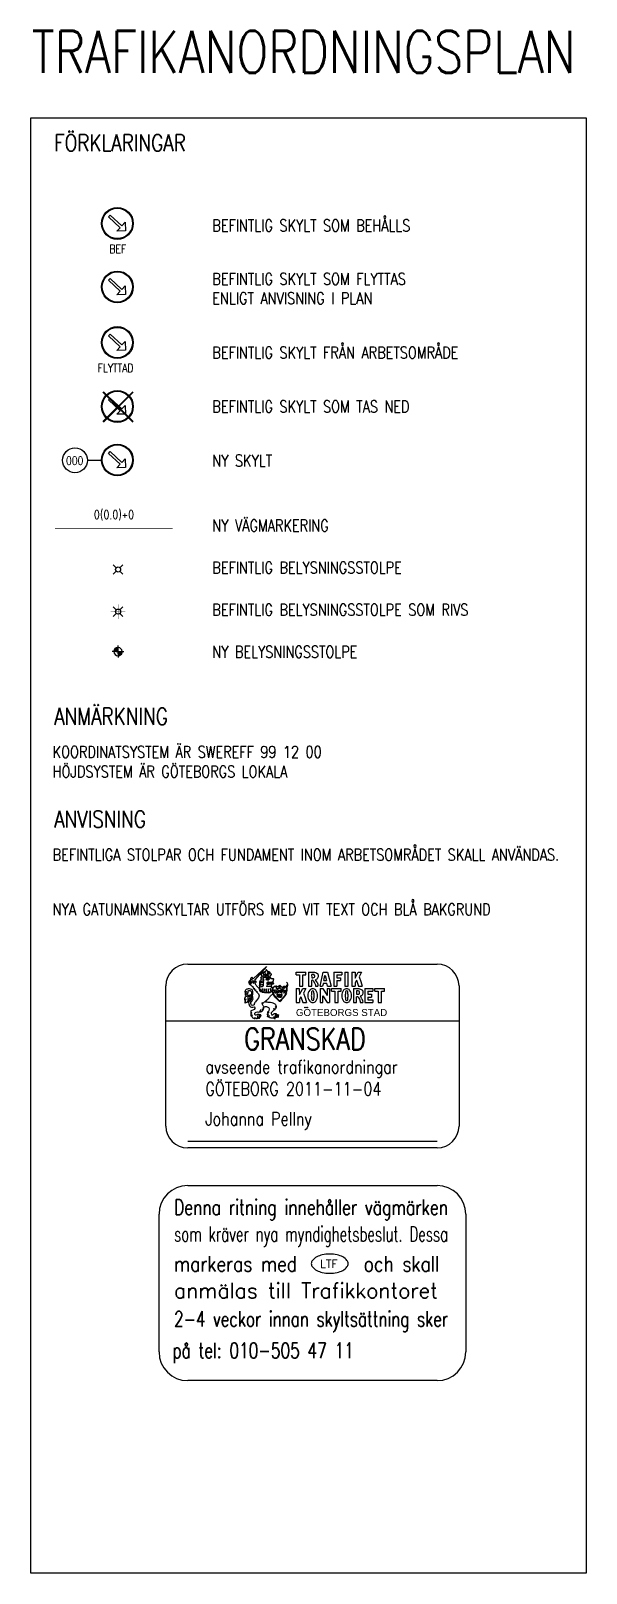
# Model space of a CAD drawing. Header units: metres. Extents: x 148128 to 148845, y 6395399 to 6395651.
# Drawn here: x 148812.1 to 148845.1, y 6395559.6 to 6395651.2 of the extents above; entities that cross this region are included whole.
import ezdxf
from ezdxf.enums import TextEntityAlignment as Align

# ---------------------------------------------------------------- set-up
doc = ezdxf.new("R2010")
doc.units = ezdxf.units.M
doc.linetypes.add('33', pattern=[15, 7.5, -7.5])
for name, color, linetype in [('FORKLARINGAR', 3, 'Continuous'), ('M-BEF-BELYSNINGSSOPLE-BORT', 1, 'Continuous'), ('M-BEF-STOLPAR-PRIMÄR', 4, 'Continuous'), ('M-BELYSNINGSSTOLPE', 1, 'Continuous'), ('M-FÖRKLARINGAR', 3, 'Continuous'), ('M-SKYLTAR', 3, 'Continuous')]:
    doc.layers.add(name, color=color, linetype=linetype)
doc.layers.add('M-RUTA-200', color=7, linetype='Continuous', plot=False)
doc.styles.add('HELV_MAG', font='HELV_MAG')
doc.styles.add('ISO', font='iso.shx', dxfattribs={"height": 2.5})
doc.styles.add('ROMAND', font='romand')
doc.styles.add('SIMPLEX8', font='simplex.shx', dxfattribs={"width": 0.8})
pattern_1 = [(224.9999999982, (26965.2474268, 71504.0631581), (0.00157154482114, -0.00157154482124), [])]

msp = doc.modelspace()

# ---------------------------------------------------------------- texts
at = {"layer": 'FORKLARINGAR', "color": 3, "style": 'ROMAND'}
for s, width, p, p2 in [('Denna ritning innehåller vägmärken', 0.631136, (148820.615, 6395580.9), (148836.89, 6395580.9)), ('som kräver nya myndighetsbeslut. Dessa', 0.549134, (148820.615, 6395579.311), (148836.89, 6395579.311)), ('markeras med      och skall ', 0.694017, (148820.615, 6395577.536), (148836.89, 6395577.536)), ('anmälas till Trafikkontoret ', 0.814193, (148820.615, 6395575.948), (148836.89, 6395575.948)), ('2-4 veckor innan skyltsättning sker', 0.617663, (148820.615, 6395574.266), (148836.89, 6395574.266)), ('på tel: 010-505 47 11            ', 0.578703, (148820.521, 6395572.397), (148836.796, 6395572.397))]:
    msp.add_text(s, height=0.90859, dxfattribs=dict(at, width=width)).set_placement(p, p2, align=Align.FIT)
msp.add_text('LTF', height=0.4797, dxfattribs=at).set_placement((148829.285, 6395577.753))
at = {"layer": 'M-FÖRKLARINGAR', "color": 7, "style": 'SIMPLEX8', "width": 0.8}
for s, height, p in [('FÖRKLARINGAR', 1, (148813.496, 6395644.057)), ('FÖRKLARINGAR', 1, (148813.496, 6395644.057)), ('ANMÄRKNING', 1, (148813.496, 6395609.999)), ('ANVISNING', 1, (148813.496, 6395603.897)), ('GRANSKAD', 1.3, (148824.782, 6395590.695))]:
    msp.add_text(s, height=height, dxfattribs=at).set_placement(p)
at = {"layer": 'M-FÖRKLARINGAR', "style": 'SIMPLEX8', "width": 0.8}
for s, p in [('BEFINTLIG SKYLT SOM BEHÅLLS', (148822.888, 6395639.297)), ('BEFINTLIG SKYLT SOM FLYTTAS', (148822.888, 6395636.124)), ('ENLIGT ANVISNING I PLAN', (148822.888, 6395634.976)), ('BEFINTLIG SKYLT FRÅN ARBETSOMRÅDE', (148822.888, 6395631.75)), ('BEFINTLIG SKYLT SOM TAS NED', (148822.888, 6395628.546)), ('NY SKYLT', (148822.888, 6395625.334)), ('NY VÄGMARKERING', (148822.888, 6395621.481)), ('BEFINTLIG BELYSNINGSSTOLPE', (148822.888, 6395618.981)), ('BEFINTLIG BELYSNINGSSTOLPE SOM RIVS', (148822.888, 6395616.481)), ('NY BELYSNINGSSTOLPE', (148822.888, 6395613.981))]:
    msp.add_text(s, height=0.7, dxfattribs=at).set_placement(p)
at = {"layer": 'M-FÖRKLARINGAR', "color": 4, "style": 'SIMPLEX8', "width": 0.8}
for s, p in [('BEF', (148816.775, 6395638.007)), ('FLYTTAD', (148816.075, 6395630.937))]:
    msp.add_text(s, height=0.5, dxfattribs=at).set_placement(p)
at = {"layer": 'M-FÖRKLARINGAR', "color": 1}
for s, height, style, p in [('0(0.0)+0', 0.6, 'ISO', (148815.84, 6395622.183)), ('GOTEBORGS STAD', 0.41343, 'HELV_MAG', (148827.854, 6395592.711))]:
    msp.add_text(s, height=height, dxfattribs=dict(at, style=style)).set_placement(p)
at = {"layer": 'M-FÖRKLARINGAR', "color": 1, "insert": (148815.224, 6395625.436), "char_height": 0.5, "attachment_point": 9, "line_spacing_factor": 0.84, "style": 'SIMPLEX8'}
msp.add_mtext('\\A1;000', dxfattribs=at)
at = {"layer": 'M-FÖRKLARINGAR', "attachment_point": 1, "style": 'SIMPLEX8'}
for s, insert, char_height, width in [('KOORDINATSYSTEM ÄR SWEREFF 99 12 00\\PHÖJDSYSTEM ÄR GÖTEBORGS LOKALA', (148813.4, 6395608.738), 0.7, 21.35745), ('BEFINTLIGA STOLPAR OCH FUNDAMENT INOM ARBETSOMRÅDET SKALL ANVÄNDAS.', (148813.4, 6395602.636), 0.7, 33.75304), ('NYA GATUNAMNSSKYLTAR UTFÖRS MED VIT TEXT OCH BLÅ BAKGRUND', (148813.4, 6395599.391), 0.7, 32.6547), ('avseende trafikanordningar GÖTEBORG 2011-11-04', (148822.475, 6395590.076), 0.78, 15.84012), ('Johanna Pellny', (148822.475, 6395586.996), 0.78, 15.84012)]:
    msp.add_mtext(s, dxfattribs=dict(at, insert=insert, char_height=char_height, width=width))
at = {"layer": 'M-RUTA-200', "color": 3, "lineweight": -3, "ltscale": 0.8, "style": 'SIMPLEX8', "width": 0.8}
msp.add_text('TRAFIKANORDNINGSPLAN', height=2.5, dxfattribs=at).set_placement((148812.152, 6395648.704))

# ---------------------------------------------------------------- blocks, each defined once
blk = doc.blocks.new('belysningsstolpe')
at = {"layer": 'M-BELYSNINGSSTOLPE'}
h = blk.add_hatch(dxfattribs=at)
h.set_pattern_fill('ANSI31', color=256, scale=0.0007, angle=180, style=0)
h.set_pattern_definition(pattern_1)
edge = h.paths.add_edge_path()
edge.add_line((0, 0), (0, 0.245))
edge.add_arc((0, 0), 0.245, 90, 180)
edge.add_line((-0.245, 0), (0, 0))
h = blk.add_hatch(dxfattribs=at)
h.set_pattern_fill('ANSI31', color=256, scale=0.0007, angle=180, style=0)
h.set_pattern_definition(pattern_1)
edge = h.paths.add_edge_path()
edge.add_arc((0, 0), 0.245, 270, 360)
edge.add_line((0.245, 0), (0, 0))
edge.add_line((0, 0), (0, -0.245))
for p, q in [((-0.245, 0), (-0.35, 0)), ((0, 0), (-0.245, 0)), ((0, 0.245), (0, 0.353)), ((0, 0), (0, 0.245)), ((0, 0), (0.245, 0)), ((0, 0), (0, -0.245)), ((0, -0.242), (0, -0.347)), ((0.245, 0), (0.35, 0))]:
    blk.add_line(p, q, dxfattribs=at)
for start, end in [(90, 180), (180, 270), (360, 90), (270, 360)]:
    blk.add_arc((0, 0), 0.245, start, end, dxfattribs=at)
blk = doc.blocks.new('RIVS')
at = {"color": 1, "const_width": 0.1, "flags": 128}
for points in [[(-1.24, -1.24), (1.24, 1.24)], [(-1.24, 1.24), (1.24, -1.24)]]:
    blk.add_lwpolyline(points, dxfattribs=at)
blk = doc.blocks.new('A$C51EF44D8')
at = {"layer": 'M-SKYLTAR'}
blk.add_lwpolyline([(-0.36, -0.65), (0.16, -1.15), (-1.12, -1.19), (-1.16, 0.09), (-0.63, -0.41), (0.99, 1.32), (1.25, 1.07)], close=True, dxfattribs=at)
for radius in [2.36, 2.25]:
    blk.add_circle((0, 0), radius, dxfattribs=at)

# ---------------------------------------------------------------- linework, layer by layer
at = {"layer": 'FORKLARINGAR', "color": 1}
for p, q in [((148821.425, 6395582.647), (148836.245, 6395582.647)), ((148819.721, 6395572.764), (148819.721, 6395580.943)), ((148837.949, 6395580.943), (148837.949, 6395572.764)), ((148830.321, 6395578.519), (148830.321, 6395578.519)), ((148830.827, 6395577.76), (148830.827, 6395577.76)), ((148830.954, 6395578.013), (148830.954, 6395578.013)), ((148836.245, 6395571.06), (148821.425, 6395571.06))]:
    msp.add_line(p, q, dxfattribs=at)
for centre, radius, start, end in [((148821.425, 6395580.943), 1.704, 90, 180), ((148836.245, 6395580.943), 1.704, 0, 90), ((148829.698, 6395577.233), 1.323, 102.1591, 117.482), ((148829.861, 6395576.477), 2.097, 90, 102.1591), ((148829.861, 6395576.477), 2.097, 77.8409, 90), ((148830.024, 6395577.233), 1.323, 62.518, 77.8409), ((148829.079, 6395578.005), 0.312, 141.46943, 180), ((148829.079, 6395578.005), 0.312, 180, 218.53057), ((148829.451, 6395577.709), 0.787, 117.482, 141.46943), ((148829.451, 6395578.301), 0.787, 218.53057, 242.518), ((148830.271, 6395577.709), 0.787, 38.53057, 62.518), ((148830.271, 6395578.301), 0.787, 297.482, 321.46943), ((148830.643, 6395578.005), 0.312, 0, 38.53057), ((148830.643, 6395578.005), 0.312, 321.46943, 0), ((148829.698, 6395578.776), 1.323, 242.518, 257.8409), ((148829.861, 6395579.533), 2.097, 257.8409, 270), ((148829.861, 6395579.533), 2.097, 270, 282.1591), ((148830.024, 6395578.776), 1.323, 282.1591, 297.482), ((148821.425, 6395572.764), 1.704, 180, 270), ((148836.245, 6395572.764), 1.704, 270, 0)]:
    msp.add_arc(centre, radius, start, end, dxfattribs=at)
at = {"layer": 'M-BEF-STOLPAR-PRIMÄR'}
for p, q in [((148817.181, 6395619.328), (148817.005, 6395619.504)), ((148817.181, 6395619.116), (148817.005, 6395618.939)), ((148817.393, 6395619.328), (148817.57, 6395619.504)), ((148817.393, 6395619.116), (148817.57, 6395618.939)), ((148817.181, 6395616.828), (148817.005, 6395617.004)), ((148817.393, 6395616.828), (148817.57, 6395617.004)), ((148817.181, 6395616.616), (148817.005, 6395616.439)), ((148817.393, 6395616.616), (148817.57, 6395616.439))]:
    msp.add_line(p, q, dxfattribs=at)
for centre in [(148817.287, 6395619.222), (148817.287, 6395616.722)]:
    msp.add_circle(centre, 0.15, dxfattribs=at)
at = {"layer": 'M-FÖRKLARINGAR', "color": 1}
for p, q in [((148816.388, 6395628.01), (148818.155, 6395629.778)), ((148816.388, 6395629.742), (148818.155, 6395627.975)), ((148816.405, 6395629.76), (148818.173, 6395627.992)), ((148816.405, 6395627.992), (148818.173, 6395629.76)), ((148816.423, 6395629.778), (148818.191, 6395628.01)), ((148816.423, 6395627.975), (148818.191, 6395629.742)), ((148815.467, 6395625.704), (148816.301, 6395625.704)), ((148821.425, 6395595.796), (148836.245, 6395595.796)), ((148825.235, 6395595.006), (148825.145, 6395594.936)), ((148825.308, 6395594.911), (148825.235, 6395595.006)), ((148826.098, 6395595.644), (148825.308, 6395594.911)), ((148826.102, 6395595.64), (148825.395, 6395594.836)), ((148825.77, 6395594.995), (148825.81, 6395595.028)), ((148825.785, 6395595.181), (148825.804, 6395595.188)), ((148825.794, 6395595.144), (148825.785, 6395595.181)), ((148825.785, 6395595.003), (148825.788, 6395595.005)), ((148825.815, 6395595.134), (148825.794, 6395595.144)), ((148825.804, 6395595.188), (148825.82, 6395595.186)), ((148825.81, 6395595.028), (148825.86, 6395595.028)), ((148825.819, 6395595.131), (148825.815, 6395595.134)), ((148825.838, 6395595.1), (148825.819, 6395595.131)), ((148825.82, 6395595.186), (148825.83, 6395595.216)), ((148825.83, 6395595.216), (148825.832, 6395595.236)), ((148825.832, 6395595.236), (148825.841, 6395595.256)), ((148825.849, 6395595.072), (148825.838, 6395595.1)), ((148825.841, 6395595.256), (148825.849, 6395595.267)), ((148825.849, 6395595.267), (148825.856, 6395595.272)), ((148825.851, 6395595.027), (148825.849, 6395595.072)), ((148825.86, 6395595.028), (148825.851, 6395595.027)), ((148825.854, 6395595.021), (148825.867, 6395595.026)), ((148825.856, 6395595.272), (148825.884, 6395595.284)), ((148825.867, 6395595.026), (148825.901, 6395595.021)), ((148825.884, 6395595.284), (148825.894, 6395595.298)), ((148825.894, 6395595.298), (148825.912, 6395595.306)), ((148825.911, 6395595.234), (148825.901, 6395595.21)), ((148825.901, 6395595.21), (148825.907, 6395595.185)), ((148825.901, 6395595.021), (148825.937, 6395595.01)), ((148825.907, 6395595.185), (148825.922, 6395595.184)), ((148825.921, 6395595.251), (148825.911, 6395595.234)), ((148825.912, 6395595.306), (148825.936, 6395595.319)), ((148825.928, 6395595.258), (148825.921, 6395595.251)), ((148825.922, 6395595.184), (148825.935, 6395595.176)), ((148825.954, 6395595.277), (148825.928, 6395595.258)), ((148825.935, 6395595.176), (148825.949, 6395595.181)), ((148825.936, 6395595.319), (148825.971, 6395595.331)), ((148825.937, 6395595.01), (148825.982, 6395595.016)), ((148825.949, 6395595.181), (148825.972, 6395595.179)), ((148825.986, 6395595.29), (148825.954, 6395595.277)), ((148825.971, 6395595.331), (148826.004, 6395595.348)), ((148825.972, 6395595.179), (148826.008, 6395595.192)), ((148825.982, 6395595.016), (148826.016, 6395595.014)), ((148825.99, 6395595.294), (148825.986, 6395595.29)), ((148826.023, 6395595.285), (148825.99, 6395595.294)), ((148826.004, 6395595.348), (148826.022, 6395595.355)), ((148826.008, 6395595.192), (148826.018, 6395595.198)), ((148826.016, 6395595.014), (148826.078, 6395595.019)), ((148826.018, 6395595.198), (148826.028, 6395595.21)), ((148826.022, 6395595.355), (148826.032, 6395595.357)), ((148826.023, 6395595.285), (148826.023, 6395595.285)), ((148826.024, 6395595.277), (148826.025, 6395595.283)), ((148826.033, 6395595.264), (148826.024, 6395595.277)), ((148826.028, 6395595.21), (148826.034, 6395595.22)), ((148826.032, 6395595.357), (148826.051, 6395595.36)), ((148826.038, 6395595.237), (148826.033, 6395595.264)), ((148826.034, 6395595.22), (148826.038, 6395595.237)), ((148826.051, 6395595.36), (148826.069, 6395595.378)), ((148826.069, 6395595.378), (148826.081, 6395595.417)), ((148826.08, 6395595.614), (148826.078, 6395595.612)), ((148826.078, 6395595.019), (148826.103, 6395595.018)), ((148826.081, 6395595.417), (148826.095, 6395595.453)), ((148826.095, 6395595.453), (148826.1, 6395595.471)), ((148826.103, 6395595.018), (148826.15, 6395595.015)), ((148826.118, 6395595.428), (148826.106, 6395595.471)), ((148826.118, 6395595.428), (148826.13, 6395595.403)), ((148826.137, 6395595.019), (148826.125, 6395595.017)), ((148826.13, 6395595.403), (148826.137, 6395595.39)), ((148826.132, 6395595.015), (148826.131, 6395595.013)), ((148826.137, 6395595.39), (148826.146, 6395595.37)), ((148826.146, 6395595.37), (148826.167, 6395595.366)), ((148826.15, 6395595.015), (148826.181, 6395595.016)), ((148826.154, 6395595.197), (148826.16, 6395595.224)), ((148826.154, 6395595.198), (148826.154, 6395595.197)), ((148826.171, 6395595.194), (148826.154, 6395595.195)), ((148826.156, 6395595.25), (148826.161, 6395595.273)), ((148826.16, 6395595.224), (148826.156, 6395595.25)), ((148826.161, 6395595.273), (148826.177, 6395595.289)), ((148826.167, 6395595.366), (148826.203, 6395595.369)), ((148826.201, 6395595.192), (148826.171, 6395595.194)), ((148826.177, 6395595.289), (148826.198, 6395595.296)), ((148826.181, 6395595.016), (148826.211, 6395595.011)), ((148826.198, 6395595.296), (148826.226, 6395595.286)), ((148826.228, 6395595.189), (148826.201, 6395595.192)), ((148826.203, 6395595.369), (148826.214, 6395595.359)), ((148826.211, 6395595.011), (148826.245, 6395595.009)), ((148826.214, 6395595.359), (148826.232, 6395595.352)), ((148826.226, 6395595.286), (148826.248, 6395595.268)), ((148826.26, 6395595.189), (148826.228, 6395595.189)), ((148826.232, 6395595.352), (148826.249, 6395595.343)), ((148826.245, 6395595.009), (148826.278, 6395595.012)), ((148826.248, 6395595.268), (148826.264, 6395595.246)), ((148826.249, 6395595.343), (148826.274, 6395595.325)), ((148826.279, 6395595.187), (148826.26, 6395595.189)), ((148826.262, 6395595.008), (148826.262, 6395595.008)), ((148826.264, 6395595.246), (148826.269, 6395595.23)), ((148826.269, 6395595.23), (148826.282, 6395595.202)), ((148826.274, 6395595.325), (148826.303, 6395595.293)), ((148826.278, 6395595.012), (148826.316, 6395594.991)), ((148826.284, 6395595.198), (148826.279, 6395595.187)), ((148826.282, 6395595.202), (148826.284, 6395595.198)), ((148826.303, 6395595.293), (148826.322, 6395595.276)), ((148826.321, 6395595.088), (148826.313, 6395595.043)), ((148826.313, 6395595.043), (148826.316, 6395595.007)), ((148826.316, 6395594.991), (148826.328, 6395595.014)), ((148826.316, 6395595.007), (148826.32, 6395595.001)), ((148826.338, 6395595.113), (148826.321, 6395595.088)), ((148826.322, 6395595.276), (148826.342, 6395595.261)), ((148826.357, 6395595.129), (148826.338, 6395595.113)), ((148826.342, 6395595.261), (148826.352, 6395595.246)), ((148826.352, 6395595.246), (148826.357, 6395595.237)), ((148826.357, 6395595.237), (148826.365, 6395595.204)), ((148826.372, 6395595.145), (148826.357, 6395595.129)), ((148826.373, 6395595.187), (148826.365, 6395595.204)), ((148826.368, 6395595.142), (148826.394, 6395595.149)), ((148826.405, 6395595.18), (148826.373, 6395595.187)), ((148826.394, 6395595.149), (148826.405, 6395595.18)), ((148820.125, 6395586.176), (148820.125, 6395594.496)), ((148824.831, 6395594.208), (148824.825, 6395594.167)), ((148824.825, 6395594.167), (148824.826, 6395594.138)), ((148824.826, 6395594.138), (148824.828, 6395594.125)), ((148824.828, 6395594.125), (148824.85, 6395594.131)), ((148824.849, 6395594.237), (148824.831, 6395594.208)), ((148824.849, 6395594.106), (148824.835, 6395594.078)), ((148824.894, 6395594.274), (148824.849, 6395594.237)), ((148824.878, 6395594.143), (148824.849, 6395594.106)), ((148824.85, 6395594.131), (148824.874, 6395594.15)), ((148824.874, 6395594.15), (148824.889, 6395594.166)), ((148824.895, 6395594.158), (148824.878, 6395594.143)), ((148824.889, 6395594.166), (148824.905, 6395594.186)), ((148824.932, 6395594.302), (148824.894, 6395594.274)), ((148824.905, 6395594.186), (148824.895, 6395594.158)), ((148824.897, 6395594.065), (148824.92, 6395594.097)), ((148824.922, 6395594.105), (148824.91, 6395594.071)), ((148824.92, 6395594.097), (148824.922, 6395594.105)), ((148824.975, 6395594.311), (148824.932, 6395594.302)), ((148825.02, 6395594.322), (148824.975, 6395594.311)), ((148824.992, 6395594.027), (148825.016, 6395594.1)), ((148825.012, 6395594.131), (148825.018, 6395594.17)), ((148825.016, 6395594.1), (148825.012, 6395594.131)), ((148825.018, 6395594.17), (148825.021, 6395594.202)), ((148825.064, 6395594.32), (148825.02, 6395594.322)), ((148825.021, 6395594.202), (148825.052, 6395594.22)), ((148825.046, 6395594.746), (148825.043, 6395594.719)), ((148825.043, 6395594.719), (148825.056, 6395594.681)), ((148825.069, 6395594.748), (148825.046, 6395594.746)), ((148825.052, 6395594.22), (148825.09, 6395594.227)), ((148825.056, 6395594.681), (148825.073, 6395594.658)), ((148825.096, 6395594.317), (148825.064, 6395594.32)), ((148825.103, 6395594.732), (148825.069, 6395594.748)), ((148825.073, 6395594.658), (148825.08, 6395594.63)), ((148825.08, 6395594.63), (148825.076, 6395594.617)), ((148825.076, 6395594.617), (148825.112, 6395594.589)), ((148825.088, 6395594.801), (148825.078, 6395594.775)), ((148825.078, 6395594.775), (148825.099, 6395594.753)), ((148825.109, 6395594.818), (148825.088, 6395594.801)), ((148825.09, 6395594.227), (148825.143, 6395594.226)), ((148825.161, 6395594.312), (148825.096, 6395594.317)), ((148825.099, 6395594.753), (148825.131, 6395594.716)), ((148825.145, 6395594.687), (148825.103, 6395594.732)), ((148825.138, 6395594.814), (148825.109, 6395594.818)), ((148825.112, 6395594.589), (148825.139, 6395594.576)), ((148825.131, 6395594.716), (148825.144, 6395594.694)), ((148825.17, 6395594.778), (148825.138, 6395594.814)), ((148825.139, 6395594.576), (148825.154, 6395594.551)), ((148825.147, 6395594.581), (148825.141, 6395594.575)), ((148825.146, 6395594.885), (148825.142, 6395594.846)), ((148825.142, 6395594.846), (148825.154, 6395594.815)), ((148825.143, 6395594.226), (148825.197, 6395594.192)), ((148825.144, 6395594.694), (148825.145, 6395594.687)), ((148825.145, 6395594.936), (148825.283, 6395594.822)), ((148825.173, 6395594.905), (148825.146, 6395594.885)), ((148825.162, 6395594.621), (148825.147, 6395594.581)), ((148825.154, 6395594.815), (148825.181, 6395594.778)), ((148825.154, 6395594.551), (148825.187, 6395594.515)), ((148825.226, 6395594.279), (148825.161, 6395594.312)), ((148825.194, 6395594.67), (148825.162, 6395594.621)), ((148825.205, 6395594.748), (148825.17, 6395594.778)), ((148825.283, 6395594.822), (148825.173, 6395594.905)), ((148825.181, 6395594.778), (148825.205, 6395594.748)), ((148825.187, 6395594.515), (148825.223, 6395594.502)), ((148825.254, 6395594.735), (148825.194, 6395594.67)), ((148825.197, 6395594.192), (148825.217, 6395594.143)), ((148825.213, 6395594.093), (148825.212, 6395594.028)), ((148825.217, 6395594.143), (148825.213, 6395594.093)), ((148825.223, 6395594.502), (148825.259, 6395594.476)), ((148825.275, 6395594.234), (148825.226, 6395594.279)), ((148825.289, 6395594.714), (148825.254, 6395594.735)), ((148825.259, 6395594.476), (148825.289, 6395594.461)), ((148825.298, 6395594.161), (148825.275, 6395594.234)), ((148825.31, 6395594.772), (148825.285, 6395594.733)), ((148825.285, 6395594.733), (148825.319, 6395594.685)), ((148825.341, 6395594.642), (148825.289, 6395594.714)), ((148825.289, 6395594.461), (148825.298, 6395594.445)), ((148825.297, 6395594.088), (148825.298, 6395594.161)), ((148825.298, 6395594.445), (148825.323, 6395594.387)), ((148825.346, 6395594.778), (148825.31, 6395594.772)), ((148825.319, 6395594.685), (148825.341, 6395594.642)), ((148825.323, 6395594.387), (148825.348, 6395594.33)), ((148825.38, 6395594.737), (148825.346, 6395594.778)), ((148825.348, 6395594.33), (148825.375, 6395594.313)), ((148825.375, 6395594.313), (148825.377, 6395594.335)), ((148825.377, 6395594.328), (148825.376, 6395594.293)), ((148825.376, 6395594.293), (148825.398, 6395594.264)), ((148825.384, 6395594.363), (148825.377, 6395594.328)), ((148825.377, 6395594.335), (148825.384, 6395594.363)), ((148825.382, 6395594.735), (148825.394, 6395594.724)), ((148825.454, 6395594.7), (148825.382, 6395594.735)), ((148825.394, 6395594.724), (148825.418, 6395594.689)), ((148825.395, 6395594.836), (148825.485, 6395594.768)), ((148825.398, 6395594.264), (148825.431, 6395594.238)), ((148825.418, 6395594.689), (148825.421, 6395594.647)), ((148825.421, 6395594.647), (148825.434, 6395594.634)), ((148825.431, 6395594.238), (148825.441, 6395594.224)), ((148825.434, 6395594.634), (148825.439, 6395594.617)), ((148825.439, 6395594.617), (148825.459, 6395594.581)), ((148825.441, 6395594.224), (148825.447, 6395594.264)), ((148825.447, 6395594.264), (148825.453, 6395594.286)), ((148825.453, 6395594.286), (148825.455, 6395594.272)), ((148825.456, 6395594.238), (148825.453, 6395594.215)), ((148825.453, 6395594.215), (148825.457, 6395594.197)), ((148825.485, 6395594.768), (148825.454, 6395594.7)), ((148825.455, 6395594.272), (148825.456, 6395594.238)), ((148825.457, 6395594.197), (148825.482, 6395594.18)), ((148825.459, 6395594.581), (148825.469, 6395594.561)), ((148825.469, 6395594.561), (148825.487, 6395594.532)), ((148825.482, 6395594.18), (148825.508, 6395594.143)), ((148825.487, 6395594.532), (148825.508, 6395594.507)), ((148825.508, 6395594.507), (148825.528, 6395594.486)), ((148825.508, 6395594.143), (148825.525, 6395594.137)), ((148825.525, 6395594.137), (148825.53, 6395594.176)), ((148825.528, 6395594.486), (148825.552, 6395594.455)), ((148825.53, 6395594.176), (148825.534, 6395594.142)), ((148825.534, 6395594.142), (148825.545, 6395594.115)), ((148825.545, 6395594.115), (148825.574, 6395594.084)), ((148825.552, 6395594.455), (148825.574, 6395594.432)), ((148825.574, 6395594.432), (148825.605, 6395594.411)), ((148825.605, 6395594.411), (148825.621, 6395594.389)), ((148825.621, 6395594.389), (148825.641, 6395594.371)), ((148825.641, 6395594.371), (148825.67, 6395594.338)), ((148825.67, 6395594.338), (148825.69, 6395594.329)), ((148825.69, 6395594.329), (148825.694, 6395594.302)), ((148825.693, 6395594.247), (148825.699, 6395594.204)), ((148825.706, 6395594.241), (148825.693, 6395594.247)), ((148825.694, 6395594.302), (148825.7, 6395594.27)), ((148825.696, 6395594.511), (148825.705, 6395594.547)), ((148825.709, 6395594.448), (148825.696, 6395594.511)), ((148825.697, 6395594.327), (148825.701, 6395594.363)), ((148825.697, 6395594.304), (148825.697, 6395594.327)), ((148825.716, 6395594.246), (148825.697, 6395594.304)), ((148825.699, 6395594.204), (148825.713, 6395594.203)), ((148825.7, 6395594.27), (148825.706, 6395594.241)), ((148825.701, 6395594.363), (148825.71, 6395594.397)), ((148825.705, 6395594.547), (148825.707, 6395594.582)), ((148825.707, 6395594.582), (148825.71, 6395594.623)), ((148825.708, 6395594.451), (148825.709, 6395594.448)), ((148825.719, 6395594.617), (148825.709, 6395594.587)), ((148825.709, 6395594.587), (148825.711, 6395594.563)), ((148825.71, 6395594.623), (148825.717, 6395594.684)), ((148825.71, 6395594.397), (148825.718, 6395594.424)), ((148825.711, 6395594.563), (148825.736, 6395594.536)), ((148825.713, 6395594.203), (148825.765, 6395594.161)), ((148825.716, 6395594.76), (148825.725, 6395594.798)), ((148825.717, 6395594.725), (148825.716, 6395594.76)), ((148825.73, 6395594.238), (148825.716, 6395594.246)), ((148825.717, 6395594.684), (148825.717, 6395594.725)), ((148825.718, 6395594.424), (148825.728, 6395594.427)), ((148825.739, 6395594.641), (148825.719, 6395594.617)), ((148825.725, 6395594.798), (148825.742, 6395594.837)), ((148825.728, 6395594.427), (148825.736, 6395594.447)), ((148825.737, 6395594.242), (148825.73, 6395594.238)), ((148825.731, 6395594.202), (148825.741, 6395594.239)), ((148825.734, 6395594.195), (148825.731, 6395594.202)), ((148825.745, 6395594.183), (148825.734, 6395594.195)), ((148825.736, 6395594.536), (148825.751, 6395594.548)), ((148825.736, 6395594.447), (148825.771, 6395594.454)), ((148825.771, 6395594.298), (148825.737, 6395594.242)), ((148825.738, 6395594.756), (148825.739, 6395594.756)), ((148825.739, 6395594.756), (148825.759, 6395594.759)), ((148825.754, 6395594.659), (148825.739, 6395594.641)), ((148825.741, 6395594.239), (148825.758, 6395594.257)), ((148825.742, 6395594.837), (148825.763, 6395594.856)), ((148825.777, 6395594.174), (148825.745, 6395594.183)), ((148825.751, 6395594.548), (148825.772, 6395594.57)), ((148825.772, 6395594.672), (148825.754, 6395594.659)), ((148825.758, 6395594.257), (148825.77, 6395594.294)), ((148825.759, 6395594.759), (148825.773, 6395594.769)), ((148825.763, 6395594.856), (148825.779, 6395594.863)), ((148825.765, 6395594.161), (148825.798, 6395594.165)), ((148825.78, 6395594.95), (148825.77, 6395594.995)), ((148825.77, 6395594.294), (148825.771, 6395594.298)), ((148825.771, 6395594.454), (148825.8, 6395594.465)), ((148825.804, 6395594.688), (148825.772, 6395594.672)), ((148825.772, 6395594.57), (148825.794, 6395594.575)), ((148825.773, 6395594.769), (148825.806, 6395594.782)), ((148825.782, 6395594.95), (148825.774, 6395594.981)), ((148825.793, 6395594.184), (148825.777, 6395594.174)), ((148825.779, 6395594.863), (148825.796, 6395594.881)), ((148825.801, 6395594.904), (148825.78, 6395594.95)), ((148825.815, 6395594.897), (148825.788, 6395594.915)), ((148825.823, 6395594.175), (148825.793, 6395594.184)), ((148825.794, 6395594.575), (148825.827, 6395594.569)), ((148825.798, 6395594.165), (148825.82, 6395594.164)), ((148825.8, 6395594.465), (148825.835, 6395594.462)), ((148825.86, 6395594.699), (148825.804, 6395594.688)), ((148825.806, 6395594.782), (148825.82, 6395594.778)), ((148825.852, 6395594.892), (148825.815, 6395594.897)), ((148825.82, 6395594.778), (148825.845, 6395594.788)), ((148825.82, 6395594.164), (148825.848, 6395594.134)), ((148825.844, 6395594.237), (148825.823, 6395594.175)), ((148825.827, 6395594.569), (148825.852, 6395594.585)), ((148825.835, 6395594.462), (148825.856, 6395594.467)), ((148825.837, 6395594.163), (148825.846, 6395594.225)), ((148825.837, 6395594.147), (148825.837, 6395594.163)), ((148825.843, 6395594.141), (148825.837, 6395594.147)), ((148825.891, 6395594.135), (148825.843, 6395594.141)), ((148825.86, 6395594.311), (148825.844, 6395594.237)), ((148825.845, 6395594.788), (148825.877, 6395594.793)), ((148825.846, 6395594.225), (148825.852, 6395594.245)), ((148825.848, 6395594.134), (148825.867, 6395594.128)), ((148825.896, 6395594.891), (148825.852, 6395594.892)), ((148825.852, 6395594.585), (148825.879, 6395594.584)), ((148825.852, 6395594.245), (148825.858, 6395594.271)), ((148825.856, 6395594.467), (148825.899, 6395594.497)), ((148825.858, 6395594.271), (148825.866, 6395594.307)), ((148825.886, 6395594.708), (148825.86, 6395594.699)), ((148825.871, 6395594.339), (148825.86, 6395594.311)), ((148825.866, 6395594.307), (148825.871, 6395594.339)), ((148825.867, 6395594.128), (148825.917, 6395594.119)), ((148825.877, 6395594.793), (148825.886, 6395594.775)), ((148825.879, 6395594.584), (148825.897, 6395594.566)), ((148825.896, 6395594.468), (148825.885, 6395594.466)), ((148825.886, 6395594.775), (148825.9, 6395594.744)), ((148825.891, 6395594.714), (148825.886, 6395594.708)), ((148825.9, 6395594.744), (148825.891, 6395594.714)), ((148825.914, 6395594.131), (148825.891, 6395594.135)), ((148825.919, 6395594.897), (148825.896, 6395594.891)), ((148825.901, 6395594.514), (148825.896, 6395594.468)), ((148825.897, 6395594.566), (148825.909, 6395594.557)), ((148825.899, 6395594.497), (148825.925, 6395594.554)), ((148825.903, 6395594.524), (148825.901, 6395594.514)), ((148825.909, 6395594.557), (148825.903, 6395594.524)), ((148825.95, 6395594.141), (148825.914, 6395594.131)), ((148825.917, 6395594.119), (148825.938, 6395594.124)), ((148825.93, 6395594.913), (148825.919, 6395594.897)), ((148825.925, 6395594.554), (148825.93, 6395594.592)), ((148825.928, 6395594.665), (148825.93, 6395594.706)), ((148825.929, 6395594.614), (148825.928, 6395594.665)), ((148825.93, 6395594.592), (148825.929, 6395594.614)), ((148825.951, 6395594.907), (148825.93, 6395594.913)), ((148825.93, 6395594.706), (148825.938, 6395594.744)), ((148825.936, 6395594.77), (148825.94, 6395594.818)), ((148825.938, 6395594.744), (148825.936, 6395594.77)), ((148825.938, 6395594.124), (148825.993, 6395594.114)), ((148825.94, 6395594.818), (148825.946, 6395594.844)), ((148825.946, 6395594.844), (148825.949, 6395594.869)), ((148825.949, 6395594.869), (148825.951, 6395594.894)), ((148825.971, 6395594.182), (148825.95, 6395594.141)), ((148825.951, 6395594.894), (148825.951, 6395594.907)), ((148825.962, 6395594.107), (148825.964, 6395594.145)), ((148825.983, 6395594.106), (148825.962, 6395594.107)), ((148825.964, 6395594.145), (148825.967, 6395594.202)), ((148825.967, 6395594.202), (148825.969, 6395594.246)), ((148825.969, 6395594.246), (148825.972, 6395594.272)), ((148825.983, 6395594.326), (148825.971, 6395594.269)), ((148825.971, 6395594.269), (148825.971, 6395594.182)), ((148825.972, 6395594.272), (148825.977, 6395594.305)), ((148825.977, 6395594.305), (148825.983, 6395594.326)), ((148826.031, 6395594.093), (148825.983, 6395594.106)), ((148825.993, 6395594.114), (148826.033, 6395594.105)), ((148826.076, 6395594.121), (148826.031, 6395594.093)), ((148826.033, 6395594.105), (148826.066, 6395594.103)), ((148826.075, 6395594.894), (148826.064, 6395594.885)), ((148826.064, 6395594.885), (148826.077, 6395594.882)), ((148826.066, 6395594.103), (148826.15, 6395594.098)), ((148826.095, 6395594.907), (148826.075, 6395594.894)), ((148826.089, 6395594.164), (148826.076, 6395594.121)), ((148826.077, 6395594.882), (148826.109, 6395594.869)), ((148826.083, 6395594.481), (148826.079, 6395594.484)), ((148826.081, 6395594.23), (148826.082, 6395594.252)), ((148826.085, 6395594.19), (148826.081, 6395594.23)), ((148826.082, 6395594.286), (148826.084, 6395594.303)), ((148826.082, 6395594.252), (148826.082, 6395594.286)), ((148826.091, 6395594.474), (148826.083, 6395594.481)), ((148826.084, 6395594.303), (148826.105, 6395594.331)), ((148826.085, 6395594.188), (148826.085, 6395594.19)), ((148826.087, 6395594.118), (148826.085, 6395594.188)), ((148826.093, 6395594.282), (148826.087, 6395594.223)), ((148826.087, 6395594.223), (148826.089, 6395594.164)), ((148826.096, 6395594.097), (148826.087, 6395594.118)), ((148826.108, 6395594.473), (148826.091, 6395594.474)), ((148826.105, 6395594.331), (148826.093, 6395594.282)), ((148826.113, 6395594.911), (148826.095, 6395594.907)), ((148826.103, 6395594.093), (148826.096, 6395594.097)), ((148826.117, 6395594.089), (148826.103, 6395594.093)), ((148826.129, 6395594.462), (148826.108, 6395594.473)), ((148826.109, 6395594.869), (148826.128, 6395594.863)), ((148826.161, 6395594.927), (148826.113, 6395594.911)), ((148826.128, 6395594.678), (148826.116, 6395594.666)), ((148826.116, 6395594.666), (148826.122, 6395594.63)), ((148826.139, 6395594.095), (148826.117, 6395594.089)), ((148826.122, 6395594.63), (148826.125, 6395594.611)), ((148826.125, 6395594.611), (148826.136, 6395594.595)), ((148826.128, 6395594.863), (148826.15, 6395594.858)), ((148826.142, 6395594.692), (148826.128, 6395594.678)), ((148826.138, 6395594.458), (148826.129, 6395594.462)), ((148826.136, 6395594.595), (148826.15, 6395594.583)), ((148826.155, 6395594.464), (148826.138, 6395594.458)), ((148826.163, 6395594.114), (148826.139, 6395594.095)), ((148826.17, 6395594.697), (148826.142, 6395594.692)), ((148826.147, 6395594.875), (148826.15, 6395594.889)), ((148826.15, 6395594.861), (148826.147, 6395594.875)), ((148826.15, 6395594.889), (148826.163, 6395594.894)), ((148826.162, 6395594.854), (148826.15, 6395594.861)), ((148826.15, 6395594.858), (148826.162, 6395594.854)), ((148826.15, 6395594.583), (148826.159, 6395594.577)), ((148826.15, 6395594.098), (148826.212, 6395594.095)), ((148826.151, 6395594.634), (148826.153, 6395594.647)), ((148826.164, 6395594.628), (148826.151, 6395594.634)), ((148826.153, 6395594.647), (148826.161, 6395594.671)), ((148826.177, 6395594.466), (148826.155, 6395594.464)), ((148826.159, 6395594.577), (148826.176, 6395594.573)), ((148826.181, 6395594.943), (148826.161, 6395594.927)), ((148826.163, 6395594.894), (148826.172, 6395594.889)), ((148826.18, 6395594.109), (148826.163, 6395594.114)), ((148826.195, 6395594.634), (148826.164, 6395594.628)), ((148826.17, 6395594.851), (148826.184, 6395594.856)), ((148826.175, 6395594.852), (148826.17, 6395594.851)), ((148826.189, 6395594.714), (148826.17, 6395594.697)), ((148826.172, 6395594.889), (148826.177, 6395594.881)), ((148826.177, 6395594.881), (148826.175, 6395594.869)), ((148826.175, 6395594.869), (148826.175, 6395594.852)), ((148826.176, 6395594.573), (148826.198, 6395594.568)), ((148826.177, 6395594.851), (148826.22, 6395594.846)), ((148826.19, 6395594.476), (148826.177, 6395594.466)), ((148826.18, 6395594.678), (148826.205, 6395594.682)), ((148826.18, 6395594.678), (148826.18, 6395594.678)), ((148826.197, 6395594.104), (148826.18, 6395594.109)), ((148826.209, 6395594.938), (148826.181, 6395594.943)), ((148826.21, 6395594.716), (148826.189, 6395594.714)), ((148826.208, 6395594.501), (148826.19, 6395594.476)), ((148826.22, 6395594.634), (148826.195, 6395594.634)), ((148826.208, 6395594.134), (148826.197, 6395594.104)), ((148826.198, 6395594.568), (148826.209, 6395594.581)), ((148826.201, 6395594.112), (148826.205, 6395594.128)), ((148826.231, 6395594.089), (148826.201, 6395594.112)), ((148826.205, 6395594.682), (148826.237, 6395594.676)), ((148826.205, 6395594.128), (148826.209, 6395594.157)), ((148826.215, 6395594.316), (148826.206, 6395594.283)), ((148826.206, 6395594.283), (148826.213, 6395594.217)), ((148826.207, 6395594.498), (148826.208, 6395594.501)), ((148826.207, 6395594.474), (148826.207, 6395594.498)), ((148826.207, 6395594.465), (148826.207, 6395594.474)), ((148826.216, 6395594.459), (148826.207, 6395594.465)), ((148826.213, 6395594.217), (148826.208, 6395594.179)), ((148826.208, 6395594.179), (148826.208, 6395594.134)), ((148826.232, 6395594.933), (148826.209, 6395594.938)), ((148826.209, 6395594.581), (148826.218, 6395594.593)), ((148826.209, 6395594.157), (148826.217, 6395594.195)), ((148826.214, 6395594.716), (148826.21, 6395594.716)), ((148826.212, 6395594.095), (148826.243, 6395594.103)), ((148826.246, 6395594.71), (148826.214, 6395594.716)), ((148826.219, 6395594.32), (148826.215, 6395594.316)), ((148826.222, 6395594.457), (148826.216, 6395594.459)), ((148826.217, 6395594.195), (148826.218, 6395594.236)), ((148826.218, 6395594.593), (148826.234, 6395594.6)), ((148826.218, 6395594.236), (148826.221, 6395594.288)), ((148826.221, 6395594.288), (148826.219, 6395594.32)), ((148826.22, 6395594.846), (148826.23, 6395594.854)), ((148826.261, 6395594.625), (148826.22, 6395594.634)), ((148826.232, 6395594.454), (148826.222, 6395594.457)), ((148826.23, 6395594.854), (148826.243, 6395594.868)), ((148826.256, 6395594.097), (148826.231, 6395594.089)), ((148826.256, 6395594.927), (148826.232, 6395594.933)), ((148826.25, 6395594.461), (148826.232, 6395594.454)), ((148826.234, 6395594.6), (148826.235, 6395594.608)), ((148826.235, 6395594.608), (148826.245, 6395594.619)), ((148826.237, 6395594.676), (148826.258, 6395594.687)), ((148826.243, 6395594.868), (148826.246, 6395594.876)), ((148826.243, 6395594.103), (148826.276, 6395594.102)), ((148826.245, 6395594.619), (148826.272, 6395594.617)), ((148826.246, 6395594.876), (148826.249, 6395594.884)), ((148826.264, 6395594.707), (148826.246, 6395594.71)), ((148826.249, 6395594.884), (148826.254, 6395594.892)), ((148826.259, 6395594.459), (148826.25, 6395594.461)), ((148826.254, 6395594.892), (148826.265, 6395594.907)), ((148826.255, 6395594.925), (148826.275, 6395594.92)), ((148826.258, 6395594.93), (148826.256, 6395594.927)), ((148826.279, 6395594.104), (148826.256, 6395594.097)), ((148826.258, 6395594.687), (148826.311, 6395594.675)), ((148826.274, 6395594.468), (148826.259, 6395594.459)), ((148826.288, 6395594.623), (148826.261, 6395594.625)), ((148826.27, 6395594.706), (148826.264, 6395594.707)), ((148826.265, 6395594.907), (148826.269, 6395594.917)), ((148826.269, 6395594.917), (148826.278, 6395594.923)), ((148826.299, 6395594.701), (148826.27, 6395594.706)), ((148826.272, 6395594.617), (148826.297, 6395594.615)), ((148826.302, 6395594.476), (148826.274, 6395594.468)), ((148826.276, 6395594.102), (148826.321, 6395594.11)), ((148826.278, 6395594.923), (148826.296, 6395594.926)), ((148826.293, 6395594.122), (148826.279, 6395594.104)), ((148826.32, 6395594.612), (148826.288, 6395594.623)), ((148826.306, 6395594.116), (148826.293, 6395594.122)), ((148826.294, 6395594.926), (148826.324, 6395594.941)), ((148826.296, 6395594.926), (148826.298, 6395594.93)), ((148826.297, 6395594.615), (148826.296, 6395594.606)), ((148826.296, 6395594.606), (148826.3, 6395594.604)), ((148826.34, 6395594.701), (148826.299, 6395594.701)), ((148826.3, 6395594.604), (148826.32, 6395594.606)), ((148826.306, 6395594.489), (148826.302, 6395594.476)), ((148826.319, 6395594.506), (148826.306, 6395594.489)), ((148826.315, 6395594.106), (148826.306, 6395594.116)), ((148826.311, 6395594.675), (148826.347, 6395594.683)), ((148826.35, 6395594.138), (148826.315, 6395594.106)), ((148826.316, 6395594.991), (148826.316, 6395594.991)), ((148826.321, 6395594.495), (148826.319, 6395594.506)), ((148826.32, 6395595.001), (148826.337, 6395594.985)), ((148826.371, 6395594.605), (148826.32, 6395594.612)), ((148826.32, 6395594.606), (148826.359, 6395594.61)), ((148826.32, 6395594.486), (148826.321, 6395594.495)), ((148826.321, 6395594.477), (148826.32, 6395594.486)), ((148826.328, 6395594.468), (148826.321, 6395594.477)), ((148826.321, 6395594.11), (148826.356, 6395594.143)), ((148826.337, 6395594.47), (148826.328, 6395594.468)), ((148826.334, 6395594.351), (148826.33, 6395594.34)), ((148826.33, 6395594.34), (148826.334, 6395594.284)), ((148826.334, 6395594.329), (148826.334, 6395594.351)), ((148826.342, 6395594.293), (148826.334, 6395594.329)), ((148826.334, 6395594.284), (148826.343, 6395594.245)), ((148826.337, 6395594.985), (148826.352, 6395594.969)), ((148826.357, 6395594.468), (148826.337, 6395594.47)), ((148826.34, 6395594.97), (148826.35, 6395594.967)), ((148826.366, 6395594.705), (148826.34, 6395594.701)), ((148826.347, 6395594.275), (148826.342, 6395594.293)), ((148826.343, 6395594.245), (148826.358, 6395594.219)), ((148826.347, 6395594.683), (148826.375, 6395594.665)), ((148826.36, 6395594.231), (148826.347, 6395594.275)), ((148826.35, 6395594.967), (148826.378, 6395594.952)), ((148826.358, 6395594.132), (148826.35, 6395594.138)), ((148826.352, 6395594.969), (148826.359, 6395594.959)), ((148826.356, 6395594.143), (148826.37, 6395594.147)), ((148826.384, 6395594.469), (148826.357, 6395594.468)), ((148826.358, 6395594.219), (148826.365, 6395594.174)), ((148826.365, 6395594.174), (148826.358, 6395594.131)), ((148826.358, 6395594.131), (148826.358, 6395594.132)), ((148826.359, 6395594.61), (148826.375, 6395594.605)), ((148826.361, 6395594.203), (148826.36, 6395594.231)), ((148826.391, 6395594.16), (148826.361, 6395594.203)), ((148826.392, 6395594.703), (148826.366, 6395594.705)), ((148826.37, 6395594.147), (148826.382, 6395594.145)), ((148826.417, 6395594.604), (148826.371, 6395594.605)), ((148826.375, 6395594.665), (148826.419, 6395594.651)), ((148826.375, 6395594.605), (148826.386, 6395594.597)), ((148826.378, 6395594.952), (148826.391, 6395594.946)), ((148826.382, 6395594.145), (148826.421, 6395594.156)), ((148826.385, 6395594.478), (148826.384, 6395594.469)), ((148826.386, 6395594.472), (148826.384, 6395594.469)), ((148826.384, 6395594.469), (148826.398, 6395594.446)), ((148826.385, 6395594.478), (148826.385, 6395594.478)), ((148826.386, 6395594.597), (148826.396, 6395594.589)), ((148826.389, 6395594.481), (148826.386, 6395594.472)), ((148826.391, 6395594.5), (148826.389, 6395594.481)), ((148826.391, 6395594.946), (148826.412, 6395594.936)), ((148826.392, 6395594.528), (148826.391, 6395594.5)), ((148826.393, 6395594.159), (148826.391, 6395594.16)), ((148826.427, 6395594.715), (148826.392, 6395594.703)), ((148826.393, 6395594.544), (148826.392, 6395594.528)), ((148826.4, 6395594.562), (148826.393, 6395594.544)), ((148826.396, 6395594.589), (148826.4, 6395594.562)), ((148826.398, 6395594.446), (148826.396, 6395594.433)), ((148826.396, 6395594.433), (148826.408, 6395594.407)), ((148826.408, 6395594.407), (148826.426, 6395594.39)), ((148826.412, 6395594.936), (148826.425, 6395594.938)), ((148826.422, 6395594.679), (148826.413, 6395594.684)), ((148826.456, 6395594.597), (148826.417, 6395594.604)), ((148826.419, 6395594.651), (148826.437, 6395594.651)), ((148826.421, 6395594.156), (148826.48, 6395594.168)), ((148826.433, 6395594.672), (148826.422, 6395594.679)), ((148826.423, 6395594.687), (148826.43, 6395594.696)), ((148826.423, 6395594.685), (148826.423, 6395594.687)), ((148826.425, 6395594.938), (148826.445, 6395594.932)), ((148826.426, 6395594.39), (148826.446, 6395594.368)), ((148826.461, 6395594.723), (148826.427, 6395594.715)), ((148826.43, 6395594.696), (148826.438, 6395594.704)), ((148826.457, 6395594.671), (148826.433, 6395594.672)), ((148826.437, 6395594.651), (148826.453, 6395594.656)), ((148826.438, 6395594.704), (148826.449, 6395594.712)), ((148826.445, 6395594.932), (148826.462, 6395594.934)), ((148826.446, 6395594.368), (148826.452, 6395594.359)), ((148826.449, 6395594.712), (148826.465, 6395594.714)), ((148826.452, 6395594.359), (148826.455, 6395594.357)), ((148826.453, 6395594.656), (148826.492, 6395594.661)), ((148826.455, 6395594.357), (148826.467, 6395594.332)), ((148826.482, 6395594.605), (148826.456, 6395594.597)), ((148826.458, 6395594.671), (148826.457, 6395594.671)), ((148826.476, 6395594.686), (148826.458, 6395594.671)), ((148826.459, 6395594.257), (148826.466, 6395594.322)), ((148826.465, 6395594.165), (148826.459, 6395594.257)), ((148826.477, 6395594.736), (148826.461, 6395594.723)), ((148826.462, 6395594.934), (148826.473, 6395594.931)), ((148826.465, 6395594.714), (148826.475, 6395594.711)), ((148826.49, 6395594.066), (148826.465, 6395594.165)), ((148826.466, 6395594.322), (148826.477, 6395594.375)), ((148826.467, 6395594.332), (148826.472, 6395594.281)), ((148826.471, 6395594.249), (148826.467, 6395594.223)), ((148826.467, 6395594.223), (148826.472, 6395594.188)), ((148826.472, 6395594.281), (148826.471, 6395594.249)), ((148826.472, 6395594.188), (148826.475, 6395594.165)), ((148826.473, 6395594.931), (148826.503, 6395594.931)), ((148826.475, 6395594.711), (148826.48, 6395594.697)), ((148826.475, 6395594.165), (148826.479, 6395594.148)), ((148826.48, 6395594.697), (148826.476, 6395594.686)), ((148826.488, 6395594.756), (148826.477, 6395594.736)), ((148826.477, 6395594.375), (148826.51, 6395594.426)), ((148826.479, 6395594.148), (148826.489, 6395594.113)), ((148826.513, 6395594.627), (148826.482, 6395594.605)), ((148826.491, 6395594.767), (148826.488, 6395594.756)), ((148826.489, 6395594.113), (148826.492, 6395594.089)), ((148826.495, 6395594.781), (148826.491, 6395594.767)), ((148826.492, 6395594.661), (148826.519, 6395594.66)), ((148826.492, 6395594.089), (148826.496, 6395594.066)), ((148826.496, 6395594.792), (148826.495, 6395594.781)), ((148826.495, 6395594.356), (148826.506, 6395594.382)), ((148826.495, 6395594.192), (148826.495, 6395594.356)), ((148826.522, 6395594.11), (148826.495, 6395594.192)), ((148826.5, 6395594.819), (148826.496, 6395594.792)), ((148826.503, 6395594.846), (148826.5, 6395594.819)), ((148826.503, 6395594.862), (148826.502, 6395594.844)), ((148826.502, 6395594.844), (148826.503, 6395594.846)), ((148826.503, 6395594.931), (148826.514, 6395594.922)), ((148826.517, 6395594.885), (148826.503, 6395594.861)), ((148826.503, 6395594.861), (148826.503, 6395594.862)), ((148826.506, 6395594.382), (148826.517, 6395594.4)), ((148826.51, 6395594.426), (148826.535, 6395594.447)), ((148826.536, 6395594.649), (148826.513, 6395594.627)), ((148826.514, 6395594.922), (148826.518, 6395594.915)), ((148826.518, 6395594.887), (148826.517, 6395594.885)), ((148826.517, 6395594.4), (148826.549, 6395594.436)), ((148826.518, 6395594.915), (148826.52, 6395594.898)), ((148826.52, 6395594.898), (148826.518, 6395594.887)), ((148826.519, 6395594.66), (148826.536, 6395594.649)), ((148826.537, 6395594.049), (148826.522, 6395594.11)), ((148826.535, 6395594.447), (148826.59, 6395594.478)), ((148826.549, 6395594.436), (148826.555, 6395594.438)), ((148826.555, 6395594.438), (148826.587, 6395594.454)), ((148826.571, 6395594.261), (148826.584, 6395594.264)), ((148826.575, 6395594.227), (148826.571, 6395594.261)), ((148826.587, 6395594.198), (148826.575, 6395594.227)), ((148826.584, 6395594.264), (148826.606, 6395594.265)), ((148826.587, 6395594.454), (148826.614, 6395594.456)), ((148826.598, 6395594.161), (148826.587, 6395594.198)), ((148826.59, 6395594.478), (148826.651, 6395594.497)), ((148826.606, 6395594.137), (148826.598, 6395594.161)), ((148826.606, 6395594.265), (148826.618, 6395594.255)), ((148826.613, 6395594.088), (148826.606, 6395594.137)), ((148826.614, 6395594.456), (148826.65, 6395594.46)), ((148826.618, 6395594.255), (148826.642, 6395594.244)), ((148826.631, 6395594.153), (148826.647, 6395594.141)), ((148826.634, 6395594.139), (148826.631, 6395594.153)), ((148826.632, 6395594.087), (148826.634, 6395594.139)), ((148826.642, 6395594.244), (148826.673, 6395594.24)), ((148826.647, 6395594.141), (148826.666, 6395594.141)), ((148826.65, 6395594.46), (148826.669, 6395594.451)), ((148826.651, 6395594.497), (148826.678, 6395594.496)), ((148826.659, 6395594.377), (148826.671, 6395594.378)), ((148826.659, 6395594.377), (148826.659, 6395594.377)), ((148826.691, 6395594.397), (148826.663, 6395594.39)), ((148826.666, 6395594.141), (148826.689, 6395594.165)), ((148826.669, 6395594.451), (148826.69, 6395594.439)), ((148826.671, 6395594.378), (148826.686, 6395594.37)), ((148826.673, 6395594.24), (148826.688, 6395594.243)), ((148826.678, 6395594.496), (148826.714, 6395594.482)), ((148826.686, 6395594.37), (148826.695, 6395594.368)), ((148826.688, 6395594.243), (148826.7, 6395594.253)), ((148826.689, 6395594.165), (148826.72, 6395594.174)), ((148826.69, 6395594.439), (148826.695, 6395594.414)), ((148826.695, 6395594.414), (148826.691, 6395594.397)), ((148826.695, 6395594.368), (148826.711, 6395594.351)), ((148826.7, 6395594.253), (148826.72, 6395594.261)), ((148826.711, 6395594.351), (148826.723, 6395594.338)), ((148826.714, 6395594.482), (148826.72, 6395594.462)), ((148826.72, 6395594.462), (148826.735, 6395594.447)), ((148826.72, 6395594.261), (148826.734, 6395594.264)), ((148826.72, 6395594.174), (148826.734, 6395594.173)), ((148826.723, 6395594.338), (148826.739, 6395594.338)), ((148826.734, 6395594.264), (148826.741, 6395594.261)), ((148826.734, 6395594.173), (148826.749, 6395594.169)), ((148826.735, 6395594.447), (148826.78, 6395594.462)), ((148826.739, 6395594.338), (148826.762, 6395594.349)), ((148826.741, 6395594.261), (148826.753, 6395594.254)), ((148826.764, 6395594.09), (148826.747, 6395594.086)), ((148826.749, 6395594.169), (148826.759, 6395594.148)), ((148826.753, 6395594.254), (148826.77, 6395594.238)), ((148826.759, 6395594.148), (148826.765, 6395594.146)), ((148826.762, 6395594.349), (148826.787, 6395594.349)), ((148826.79, 6395594.091), (148826.764, 6395594.09)), ((148826.765, 6395594.146), (148826.797, 6395594.143)), ((148826.77, 6395594.238), (148826.785, 6395594.229)), ((148826.78, 6395594.462), (148826.801, 6395594.464)), ((148826.785, 6395594.229), (148826.798, 6395594.227)), ((148826.787, 6395594.349), (148826.808, 6395594.345)), ((148826.799, 6395594.1), (148826.79, 6395594.091)), ((148826.797, 6395594.143), (148826.813, 6395594.139)), ((148826.798, 6395594.227), (148826.831, 6395594.231)), ((148826.81, 6395594.119), (148826.799, 6395594.1)), ((148826.801, 6395594.464), (148826.825, 6395594.467)), ((148826.808, 6395594.345), (148826.84, 6395594.336)), ((148826.813, 6395594.139), (148826.81, 6395594.119)), ((148826.825, 6395594.467), (148826.838, 6395594.479)), ((148826.831, 6395594.231), (148826.838, 6395594.242)), ((148826.837, 6395594.098), (148826.836, 6395594.087)), ((148826.841, 6395594.115), (148826.837, 6395594.098)), ((148826.838, 6395594.479), (148826.862, 6395594.523)), ((148826.838, 6395594.242), (148826.854, 6395594.251)), ((148826.84, 6395594.336), (148826.851, 6395594.341)), ((148826.844, 6395594.146), (148826.841, 6395594.115)), ((148826.847, 6395594.166), (148826.844, 6395594.146)), ((148826.85, 6395594.188), (148826.847, 6395594.166)), ((148826.864, 6395594.232), (148826.85, 6395594.188)), ((148826.851, 6395594.341), (148826.854, 6395594.366)), ((148826.854, 6395594.366), (148826.862, 6395594.405)), ((148826.854, 6395594.251), (148826.861, 6395594.251)), ((148826.859, 6395594.429), (148826.87, 6395594.464)), ((148826.862, 6395594.405), (148826.859, 6395594.429)), ((148826.861, 6395594.251), (148826.864, 6395594.252)), ((148826.862, 6395594.523), (148826.889, 6395594.538)), ((148826.864, 6395594.252), (148826.867, 6395594.243)), ((148826.867, 6395594.243), (148826.864, 6395594.232)), ((148826.87, 6395594.464), (148826.882, 6395594.465)), ((148826.882, 6395594.465), (148826.894, 6395594.455)), ((148826.889, 6395594.538), (148826.902, 6395594.538)), ((148826.894, 6395594.455), (148826.897, 6395594.436)), ((148826.897, 6395594.436), (148826.899, 6395594.383)), ((148826.899, 6395594.383), (148826.905, 6395594.353)), ((148826.902, 6395594.538), (148826.93, 6395594.51)), ((148826.905, 6395594.353), (148826.915, 6395594.348)), ((148826.915, 6395594.348), (148826.927, 6395594.348)), ((148826.922, 6395594.247), (148826.928, 6395594.249)), ((148826.922, 6395594.231), (148826.922, 6395594.247)), ((148826.933, 6395594.198), (148826.922, 6395594.231)), ((148826.927, 6395594.348), (148826.957, 6395594.322)), ((148826.928, 6395594.249), (148826.948, 6395594.251)), ((148826.93, 6395594.51), (148826.937, 6395594.484)), ((148826.943, 6395594.164), (148826.933, 6395594.198)), ((148826.937, 6395594.484), (148826.956, 6395594.458)), ((148826.946, 6395594.148), (148826.943, 6395594.164)), ((148826.949, 6395594.112), (148826.946, 6395594.148)), ((148826.948, 6395594.251), (148826.971, 6395594.244)), ((148826.956, 6395594.083), (148826.949, 6395594.112)), ((148826.956, 6395594.458), (148826.985, 6395594.452)), ((148826.957, 6395594.322), (148826.996, 6395594.325)), ((148826.971, 6395594.244), (148826.987, 6395594.242)), ((148826.977, 6395594.137), (148826.972, 6395594.124)), ((148826.972, 6395594.124), (148826.972, 6395594.118)), ((148826.972, 6395594.118), (148826.983, 6395594.105)), ((148826.988, 6395594.143), (148826.977, 6395594.137)), ((148826.983, 6395594.105), (148827.003, 6395594.091)), ((148826.985, 6395594.452), (148827.016, 6395594.429)), ((148826.987, 6395594.242), (148827.014, 6395594.239)), ((148827.009, 6395594.142), (148826.988, 6395594.143)), ((148826.996, 6395594.325), (148827.039, 6395594.311)), ((148827.003, 6395594.091), (148827.025, 6395594.078)), ((148827.033, 6395594.148), (148827.009, 6395594.142)), ((148827.014, 6395594.239), (148827.036, 6395594.238)), ((148827.016, 6395594.429), (148827.051, 6395594.41)), ((148827.049, 6395594.173), (148827.033, 6395594.148)), ((148827.036, 6395594.238), (148827.051, 6395594.253)), ((148827.039, 6395594.311), (148827.046, 6395594.317)), ((148827.046, 6395594.317), (148827.1, 6395594.314)), ((148827.06, 6395594.183), (148827.049, 6395594.173)), ((148827.051, 6395594.41), (148827.075, 6395594.404)), ((148827.051, 6395594.253), (148827.059, 6395594.26)), ((148827.059, 6395594.26), (148827.072, 6395594.259)), ((148827.075, 6395594.171), (148827.06, 6395594.183)), ((148827.072, 6395594.259), (148827.085, 6395594.256)), ((148827.075, 6395594.404), (148827.088, 6395594.421)), ((148827.081, 6395594.162), (148827.075, 6395594.171)), ((148827.102, 6395594.15), (148827.081, 6395594.162)), ((148827.085, 6395594.256), (148827.094, 6395594.248)), ((148827.088, 6395594.421), (148827.134, 6395594.479)), ((148827.094, 6395594.248), (148827.123, 6395594.237)), ((148827.1, 6395594.314), (148827.109, 6395594.329)), ((148827.112, 6395594.139), (148827.102, 6395594.15)), ((148827.109, 6395594.329), (148827.145, 6395594.34)), ((148827.16, 6395594.133), (148827.112, 6395594.139)), ((148827.123, 6395594.237), (148827.154, 6395594.229)), ((148827.123, 6395594.237), (148827.123, 6395594.237)), ((148827.129, 6395594.423), (148827.143, 6395594.441)), ((148827.129, 6395594.405), (148827.129, 6395594.423)), ((148827.139, 6395594.382), (148827.129, 6395594.405)), ((148827.149, 6395594.09), (148827.133, 6395594.077)), ((148827.134, 6395594.479), (148827.169, 6395594.483)), ((148827.161, 6395594.381), (148827.139, 6395594.382)), ((148827.143, 6395594.441), (148827.159, 6395594.445)), ((148827.145, 6395594.34), (148827.17, 6395594.361)), ((148827.145, 6395594.088), (148827.158, 6395594.097)), ((148827.167, 6395594.091), (148827.149, 6395594.09)), ((148827.154, 6395594.229), (148827.163, 6395594.234)), ((148827.158, 6395594.097), (148827.16, 6395594.108)), ((148827.159, 6395594.445), (148827.206, 6395594.444)), ((148827.16, 6395594.108), (148827.16, 6395594.133)), ((148827.174, 6395594.388), (148827.161, 6395594.381)), ((148827.163, 6395594.234), (148827.176, 6395594.249)), ((148827.176, 6395594.106), (148827.167, 6395594.091)), ((148827.169, 6395594.483), (148827.212, 6395594.474)), ((148827.17, 6395594.361), (148827.182, 6395594.381)), ((148827.182, 6395594.39), (148827.174, 6395594.388)), ((148827.176, 6395594.249), (148827.208, 6395594.248)), ((148827.184, 6395594.121), (148827.176, 6395594.106)), ((148827.182, 6395594.381), (148827.182, 6395594.39)), ((148827.189, 6395594.151), (148827.184, 6395594.121)), ((148827.194, 6395594.188), (148827.189, 6395594.151)), ((148827.207, 6395594.222), (148827.194, 6395594.188)), ((148827.206, 6395594.444), (148827.224, 6395594.44)), ((148827.208, 6395594.248), (148827.207, 6395594.222)), ((148827.212, 6395594.474), (148827.255, 6395594.457)), ((148827.224, 6395594.44), (148827.256, 6395594.408)), ((148827.274, 6395594.121), (148827.242, 6395594.053)), ((148827.255, 6395594.457), (148827.301, 6395594.424)), ((148827.256, 6395594.408), (148827.275, 6395594.357)), ((148827.288, 6395594.178), (148827.274, 6395594.121)), ((148827.275, 6395594.357), (148827.284, 6395594.328)), ((148827.284, 6395594.328), (148827.297, 6395594.272)), ((148827.293, 6395594.496), (148827.288, 6395594.466)), ((148827.288, 6395594.186), (148827.298, 6395594.273)), ((148827.29, 6395594.058), (148827.321, 6395594.147)), ((148827.321, 6395594.406), (148827.292, 6395594.342)), ((148827.297, 6395594.525), (148827.293, 6395594.496)), ((148827.297, 6395594.56), (148827.297, 6395594.525)), ((148827.301, 6395594.712), (148827.327, 6395594.673)), ((148827.325, 6395594.37), (148827.306, 6395594.421)), ((148827.344, 6395594.512), (148827.321, 6395594.406)), ((148827.321, 6395594.147), (148827.333, 6395594.217)), ((148827.333, 6395594.318), (148827.325, 6395594.37)), ((148827.327, 6395594.673), (148827.356, 6395594.589)), ((148827.333, 6395594.217), (148827.333, 6395594.318)), ((148827.356, 6395594.589), (148827.344, 6395594.512)), ((148837.545, 6395594.496), (148837.545, 6395586.176)), ((148824.825, 6395593.771), (148824.834, 6395593.815)), ((148824.825, 6395593.752), (148824.825, 6395593.771)), ((148824.825, 6395593.704), (148824.825, 6395593.752)), ((148824.828, 6395593.643), (148824.825, 6395593.704)), ((148824.834, 6395593.626), (148824.828, 6395593.643)), ((148824.829, 6395593.544), (148824.832, 6395593.566)), ((148824.844, 6395593.539), (148824.829, 6395593.544)), ((148824.848, 6395594.024), (148824.83, 6395593.995)), ((148824.83, 6395593.995), (148824.847, 6395593.965)), ((148824.832, 6395593.566), (148824.849, 6395593.613)), ((148824.834, 6395593.815), (148824.847, 6395593.84)), ((148824.84, 6395593.63), (148824.834, 6395593.626)), ((148824.835, 6395594.078), (148824.836, 6395594.041)), ((148824.836, 6395594.041), (148824.847, 6395594.02)), ((148824.839, 6395593.495), (148824.843, 6395593.508)), ((148824.842, 6395593.481), (148824.839, 6395593.495)), ((148824.866, 6395593.673), (148824.84, 6395593.63)), ((148824.872, 6395593.498), (148824.842, 6395593.481)), ((148824.843, 6395593.508), (148824.852, 6395593.535)), ((148824.864, 6395593.841), (148824.844, 6395593.821)), ((148824.863, 6395593.557), (148824.844, 6395593.539)), ((148824.847, 6395594.02), (148824.866, 6395594.028)), ((148824.847, 6395593.965), (148824.863, 6395593.934)), ((148824.847, 6395593.84), (148824.858, 6395593.847)), ((148824.883, 6395594.046), (148824.848, 6395594.024)), ((148824.849, 6395593.613), (148824.865, 6395593.632)), ((148824.852, 6395593.535), (148824.88, 6395593.561)), ((148824.858, 6395593.847), (148824.874, 6395593.855)), ((148824.863, 6395593.934), (148824.89, 6395593.961)), ((148824.88, 6395593.561), (148824.863, 6395593.557)), ((148824.909, 6395593.872), (148824.864, 6395593.841)), ((148824.865, 6395593.632), (148824.876, 6395593.672)), ((148824.866, 6395594.028), (148824.883, 6395594.039)), ((148824.886, 6395593.707), (148824.866, 6395593.673)), ((148824.897, 6395593.505), (148824.872, 6395593.498)), ((148824.874, 6395593.855), (148824.883, 6395593.863)), ((148824.876, 6395593.672), (148824.889, 6395593.71)), ((148824.91, 6395594.071), (148824.883, 6395594.046)), ((148824.883, 6395594.039), (148824.897, 6395594.065)), ((148824.889, 6395593.71), (148824.886, 6395593.707)), ((148824.89, 6395593.961), (148824.937, 6395593.984)), ((148824.912, 6395593.508), (148824.897, 6395593.505)), ((148824.95, 6395593.892), (148824.909, 6395593.872)), ((148824.948, 6395593.521), (148824.912, 6395593.508)), ((148824.937, 6395593.984), (148824.964, 6395593.997)), ((148824.963, 6395593.539), (148824.948, 6395593.521)), ((148824.994, 6395593.919), (148824.95, 6395593.892)), ((148824.974, 6395593.561), (148824.963, 6395593.539)), ((148824.964, 6395593.997), (148824.992, 6395594.027)), ((148824.99, 6395593.641), (148824.974, 6395593.576)), ((148824.974, 6395593.576), (148824.974, 6395593.561)), ((148824.996, 6395593.825), (148824.987, 6395593.781)), ((148824.987, 6395593.781), (148824.992, 6395593.732)), ((148824.993, 6395593.671), (148824.99, 6395593.641)), ((148824.992, 6395593.732), (148824.993, 6395593.671)), ((148825.044, 6395593.931), (148824.994, 6395593.919)), ((148825.024, 6395593.857), (148824.996, 6395593.825)), ((148825.055, 6395593.878), (148825.024, 6395593.857)), ((148825.047, 6395593.659), (148825.038, 6395593.586)), ((148825.038, 6395593.586), (148825.039, 6395593.52)), ((148825.039, 6395593.52), (148825.047, 6395593.441)), ((148825.11, 6395593.952), (148825.044, 6395593.931)), ((148825.065, 6395593.708), (148825.047, 6395593.659)), ((148825.047, 6395593.441), (148825.069, 6395593.371)), ((148825.091, 6395593.875), (148825.055, 6395593.878)), ((148825.086, 6395593.73), (148825.065, 6395593.708)), ((148825.069, 6395593.371), (148825.093, 6395593.312)), ((148825.104, 6395593.778), (148825.086, 6395593.73)), ((148825.131, 6395593.874), (148825.091, 6395593.875)), ((148825.093, 6395593.312), (148825.148, 6395593.251)), ((148825.114, 6395593.808), (148825.104, 6395593.778)), ((148825.163, 6395593.948), (148825.11, 6395593.952)), ((148825.136, 6395593.84), (148825.114, 6395593.808)), ((148825.125, 6395593.599), (148825.118, 6395593.567)), ((148825.118, 6395593.569), (148825.131, 6395593.572)), ((148825.145, 6395593.671), (148825.125, 6395593.63)), ((148825.125, 6395593.63), (148825.125, 6395593.599)), ((148825.132, 6395593.87), (148825.131, 6395593.874)), ((148825.131, 6395593.572), (148825.161, 6395593.624)), ((148825.16, 6395593.875), (148825.136, 6395593.84)), ((148825.158, 6395593.711), (148825.145, 6395593.671)), ((148825.148, 6395593.251), (148825.213, 6395593.229)), ((148825.175, 6395593.759), (148825.158, 6395593.711)), ((148825.171, 6395593.917), (148825.16, 6395593.875)), ((148825.161, 6395593.624), (148825.187, 6395593.684)), ((148825.169, 6395593.498), (148825.202, 6395593.546)), ((148825.172, 6395593.447), (148825.169, 6395593.498)), ((148825.179, 6395593.946), (148825.171, 6395593.917)), ((148825.188, 6395593.393), (148825.172, 6395593.447)), ((148825.19, 6395593.797), (148825.175, 6395593.759)), ((148825.195, 6395593.991), (148825.179, 6395593.946)), ((148825.187, 6395593.684), (148825.205, 6395593.735)), ((148825.217, 6395593.348), (148825.188, 6395593.393)), ((148825.206, 6395593.837), (148825.19, 6395593.797)), ((148825.212, 6395594.028), (148825.195, 6395593.991)), ((148825.202, 6395593.546), (148825.246, 6395593.605)), ((148825.205, 6395593.735), (148825.224, 6395593.78)), ((148825.227, 6395593.866), (148825.206, 6395593.837)), ((148825.213, 6395593.229), (148825.303, 6395593.234)), ((148825.274, 6395593.331), (148825.217, 6395593.348)), ((148825.224, 6395593.78), (148825.234, 6395593.816)), ((148825.233, 6395593.851), (148825.227, 6395593.866)), ((148825.234, 6395593.816), (148825.233, 6395593.851)), ((148825.246, 6395593.605), (148825.28, 6395593.661)), ((148825.264, 6395593.908), (148825.279, 6395593.944)), ((148825.274, 6395593.894), (148825.264, 6395593.908)), ((148825.285, 6395593.843), (148825.274, 6395593.894)), ((148825.338, 6395593.348), (148825.274, 6395593.331)), ((148825.279, 6395593.944), (148825.295, 6395594.003)), ((148825.28, 6395593.661), (148825.304, 6395593.728)), ((148825.299, 6395593.79), (148825.285, 6395593.843)), ((148825.295, 6395594.003), (148825.297, 6395594.088)), ((148825.304, 6395593.728), (148825.299, 6395593.79)), ((148825.303, 6395593.234), (148825.389, 6395593.259)), ((148825.37, 6395593.375), (148825.338, 6395593.348)), ((148825.381, 6395593.413), (148825.37, 6395593.375)), ((148825.395, 6395593.464), (148825.381, 6395593.413)), ((148825.389, 6395593.259), (148825.409, 6395593.263)), ((148825.406, 6395593.505), (148825.395, 6395593.464)), ((148825.402, 6395593.252), (148825.408, 6395593.205)), ((148825.443, 6395593.552), (148825.406, 6395593.505)), ((148825.408, 6395593.205), (148825.417, 6395593.151)), ((148825.485, 6395593.605), (148825.443, 6395593.552)), ((148825.533, 6395593.646), (148825.485, 6395593.605)), ((148825.577, 6395593.716), (148825.533, 6395593.646)), ((148825.574, 6395594.084), (148825.623, 6395594.026)), ((148825.628, 6395593.78), (148825.577, 6395593.716)), ((148825.623, 6395594.026), (148825.653, 6395593.973)), ((148825.651, 6395593.851), (148825.628, 6395593.78)), ((148825.665, 6395593.9), (148825.651, 6395593.851)), ((148825.653, 6395593.973), (148825.665, 6395593.9)), ((148825.838, 6395593.513), (148825.848, 6395593.458)), ((148825.842, 6395593.501), (148825.838, 6395593.513)), ((148825.851, 6395593.467), (148825.842, 6395593.501)), ((148825.848, 6395593.458), (148825.861, 6395593.436)), ((148825.855, 6395593.453), (148825.851, 6395593.467)), ((148825.869, 6395593.417), (148825.855, 6395593.453)), ((148825.861, 6395593.436), (148825.884, 6395593.439)), ((148825.873, 6395593.39), (148825.869, 6395593.417)), ((148825.893, 6395593.358), (148825.873, 6395593.39)), ((148825.884, 6395593.439), (148825.895, 6395593.485)), ((148825.889, 6395593.21), (148825.925, 6395593.18)), ((148825.909, 6395593.189), (148825.889, 6395593.21)), ((148825.915, 6395593.32), (148825.893, 6395593.358)), ((148825.895, 6395593.485), (148825.942, 6395593.516)), ((148825.926, 6395593.183), (148825.909, 6395593.189)), ((148825.95, 6395593.28), (148825.915, 6395593.32)), ((148825.925, 6395593.18), (148825.964, 6395593.205)), ((148825.937, 6395593.16), (148825.926, 6395593.183)), ((148825.942, 6395593.516), (148825.971, 6395593.542)), ((148825.965, 6395593.251), (148825.95, 6395593.28)), ((148825.964, 6395593.205), (148825.965, 6395593.251)), ((148825.971, 6395593.542), (148825.988, 6395593.555)), ((148825.988, 6395593.555), (148825.994, 6395593.547)), ((148825.994, 6395593.547), (148826.027, 6395593.58)), ((148826.017, 6395593.562), (148826.038, 6395593.556)), ((148826.025, 6395593.263), (148826.017, 6395593.267)), ((148826.05, 6395593.263), (148826.025, 6395593.263)), ((148826.027, 6395593.58), (148826.089, 6395593.622)), ((148826.038, 6395593.556), (148826.12, 6395593.544)), ((148826.095, 6395593.252), (148826.05, 6395593.263)), ((148826.089, 6395593.622), (148826.096, 6395593.628)), ((148826.121, 6395593.254), (148826.095, 6395593.252)), ((148826.096, 6395593.628), (148826.13, 6395593.672)), ((148826.12, 6395593.544), (148826.175, 6395593.53)), ((148826.158, 6395593.234), (148826.121, 6395593.254)), ((148826.13, 6395593.672), (148826.183, 6395593.714)), ((148826.204, 6395593.205), (148826.158, 6395593.234)), ((148826.175, 6395593.53), (148826.241, 6395593.528)), ((148826.183, 6395593.714), (148826.212, 6395593.733)), ((148826.236, 6395593.193), (148826.204, 6395593.205)), ((148826.212, 6395593.733), (148826.26, 6395593.796)), ((148826.254, 6395593.18), (148826.236, 6395593.193)), ((148826.241, 6395593.528), (148826.287, 6395593.523)), ((148826.279, 6395593.141), (148826.254, 6395593.18)), ((148826.26, 6395593.796), (148826.283, 6395593.823)), ((148826.283, 6395593.823), (148826.319, 6395593.87)), ((148826.287, 6395593.523), (148826.341, 6395593.524)), ((148826.319, 6395593.87), (148826.349, 6395593.898)), ((148826.341, 6395593.524), (148826.416, 6395593.505)), ((148826.349, 6395593.898), (148826.377, 6395593.939)), ((148826.377, 6395593.939), (148826.419, 6395593.972)), ((148826.416, 6395593.505), (148826.472, 6395593.49)), ((148826.419, 6395593.972), (148826.455, 6395594.007)), ((148826.455, 6395594.007), (148826.485, 6395594.013)), ((148826.472, 6395593.49), (148826.53, 6395593.476)), ((148826.485, 6395594.013), (148826.507, 6395594.019)), ((148826.524, 6395593.984), (148826.49, 6395594.066)), ((148826.496, 6395594.066), (148826.501, 6395594.019)), ((148826.587, 6395593.885), (148826.524, 6395593.984)), ((148826.53, 6395593.476), (148826.569, 6395593.45)), ((148826.548, 6395594.016), (148826.537, 6395594.049)), ((148826.568, 6395593.969), (148826.548, 6395594.016)), ((148826.595, 6395593.933), (148826.568, 6395593.969)), ((148826.569, 6395593.45), (148826.603, 6395593.423)), ((148826.666, 6395593.787), (148826.587, 6395593.885)), ((148826.621, 6395593.896), (148826.595, 6395593.933)), ((148826.603, 6395593.423), (148826.634, 6395593.391)), ((148826.613, 6395594.087), (148826.613, 6395594.088)), ((148826.617, 6395593.264), (148826.638, 6395593.231)), ((148826.648, 6395593.247), (148826.617, 6395593.264)), ((148826.661, 6395593.851), (148826.621, 6395593.896)), ((148826.639, 6395594.073), (148826.627, 6395594.08)), ((148826.631, 6395594.086), (148826.632, 6395594.087)), ((148826.656, 6395593.192), (148826.631, 6395593.132)), ((148826.634, 6395593.391), (148826.668, 6395593.342)), ((148826.638, 6395593.231), (148826.656, 6395593.192)), ((148826.669, 6395594.075), (148826.639, 6395594.073)), ((148826.658, 6395593.236), (148826.648, 6395593.247)), ((148826.674, 6395593.209), (148826.658, 6395593.236)), ((148826.687, 6395593.82), (148826.661, 6395593.851)), ((148826.763, 6395593.686), (148826.666, 6395593.787)), ((148826.668, 6395593.342), (148826.683, 6395593.295)), ((148826.699, 6395594.073), (148826.669, 6395594.075)), ((148826.678, 6395593.237), (148826.674, 6395593.209)), ((148826.683, 6395593.295), (148826.678, 6395593.237)), ((148826.711, 6395593.79), (148826.687, 6395593.82)), ((148826.738, 6395594.072), (148826.699, 6395594.073)), ((148826.742, 6395593.758), (148826.711, 6395593.79)), ((148826.747, 6395594.086), (148826.731, 6395594.082)), ((148826.731, 6395594.082), (148826.731, 6395594.077)), ((148826.734, 6395593.98), (148826.735, 6395593.994)), ((148826.742, 6395593.951), (148826.734, 6395593.98)), ((148826.735, 6395593.994), (148826.743, 6395594.005)), ((148826.774, 6395594.079), (148826.738, 6395594.072)), ((148826.753, 6395593.922), (148826.742, 6395593.951)), ((148826.786, 6395593.712), (148826.742, 6395593.758)), ((148826.743, 6395594.005), (148826.768, 6395594.003)), ((148826.759, 6395593.885), (148826.753, 6395593.922)), ((148826.76, 6395593.857), (148826.759, 6395593.885)), ((148826.761, 6395593.842), (148826.76, 6395593.857)), ((148826.76, 6395593.839), (148826.761, 6395593.842)), ((148826.882, 6395593.563), (148826.763, 6395593.686)), ((148826.768, 6395594.003), (148826.767, 6395594)), ((148826.767, 6395594), (148826.796, 6395593.991)), ((148826.811, 6395594.085), (148826.774, 6395594.079)), ((148826.787, 6395593.832), (148826.775, 6395593.829)), ((148826.786, 6395593.881), (148826.78, 6395593.871)), ((148826.78, 6395593.871), (148826.78, 6395593.856)), ((148826.78, 6395593.856), (148826.789, 6395593.852)), ((148826.791, 6395593.897), (148826.786, 6395593.881)), ((148826.813, 6395593.667), (148826.786, 6395593.712)), ((148826.8, 6395593.827), (148826.787, 6395593.832)), ((148826.789, 6395593.852), (148826.802, 6395593.843)), ((148826.829, 6395593.889), (148826.791, 6395593.897)), ((148826.796, 6395593.991), (148826.806, 6395593.986)), ((148826.822, 6395593.817), (148826.8, 6395593.827)), ((148826.802, 6395593.843), (148826.811, 6395593.841)), ((148826.806, 6395593.986), (148826.825, 6395593.982)), ((148826.836, 6395594.087), (148826.811, 6395594.085)), ((148826.811, 6395593.841), (148826.819, 6395593.835)), ((148826.846, 6395593.634), (148826.813, 6395593.667)), ((148826.819, 6395593.835), (148826.822, 6395593.817)), ((148826.825, 6395593.982), (148826.838, 6395593.982)), ((148826.837, 6395593.888), (148826.829, 6395593.889)), ((148826.849, 6395593.897), (148826.837, 6395593.888)), ((148826.838, 6395593.982), (148826.853, 6395593.99)), ((148826.875, 6395593.611), (148826.846, 6395593.634)), ((148826.855, 6395593.909), (148826.849, 6395593.897)), ((148826.853, 6395593.99), (148826.857, 6395594.002)), ((148826.864, 6395593.919), (148826.855, 6395593.909)), ((148826.857, 6395594.002), (148826.872, 6395594.013)), ((148826.878, 6395593.932), (148826.864, 6395593.919)), ((148826.872, 6395594.013), (148826.893, 6395594.015)), ((148826.874, 6395593.824), (148826.874, 6395593.823)), ((148826.894, 6395593.82), (148826.874, 6395593.824)), ((148826.874, 6395593.823), (148826.898, 6395593.822)), ((148826.878, 6395593.615), (148826.875, 6395593.611)), ((148826.886, 6395593.936), (148826.878, 6395593.932)), ((148826.904, 6395593.626), (148826.878, 6395593.615)), ((148826.889, 6395593.561), (148826.882, 6395593.563)), ((148826.89, 6395593.935), (148826.886, 6395593.936)), ((148826.903, 6395593.913), (148826.89, 6395593.935)), ((148826.91, 6395593.575), (148826.891, 6395593.558)), ((148826.893, 6395594.015), (148826.908, 6395594.004)), ((148826.913, 6395593.822), (148826.894, 6395593.82)), ((148826.898, 6395593.822), (148826.908, 6395593.826)), ((148826.912, 6395593.898), (148826.903, 6395593.913)), ((148826.93, 6395593.642), (148826.904, 6395593.626)), ((148826.908, 6395594.004), (148826.947, 6395593.982)), ((148826.908, 6395593.826), (148826.93, 6395593.824)), ((148826.951, 6395593.618), (148826.91, 6395593.575)), ((148826.922, 6395593.889), (148826.912, 6395593.898)), ((148826.941, 6395593.83), (148826.913, 6395593.822)), ((148826.933, 6395593.897), (148826.922, 6395593.889)), ((148826.93, 6395593.824), (148826.944, 6395593.829)), ((148826.954, 6395593.672), (148826.93, 6395593.642)), ((148826.95, 6395593.904), (148826.933, 6395593.897)), ((148826.966, 6395593.834), (148826.941, 6395593.83)), ((148826.944, 6395593.829), (148826.967, 6395593.834)), ((148826.947, 6395593.982), (148826.994, 6395593.99)), ((148826.964, 6395593.898), (148826.95, 6395593.904)), ((148827.003, 6395593.662), (148826.951, 6395593.618)), ((148826.99, 6395593.694), (148826.954, 6395593.672)), ((148826.956, 6395594.083), (148826.956, 6395594.083)), ((148826.963, 6395593.865), (148826.967, 6395593.881)), ((148826.963, 6395593.861), (148826.963, 6395593.865)), ((148826.967, 6395593.834), (148826.963, 6395593.861)), ((148826.967, 6395593.881), (148826.964, 6395593.898)), ((148826.978, 6395593.835), (148826.966, 6395593.834)), ((148826.987, 6395593.856), (148826.978, 6395593.835)), ((148826.992, 6395593.873), (148826.987, 6395593.856)), ((148827.013, 6395593.725), (148826.99, 6395593.694)), ((148826.999, 6395593.89), (148826.992, 6395593.873)), ((148826.994, 6395593.99), (148826.996, 6395593.993)), ((148826.996, 6395593.993), (148827.006, 6395594.001)), ((148827.005, 6395593.913), (148826.999, 6395593.89)), ((148827.058, 6395593.723), (148827.003, 6395593.662)), ((148827.009, 6395593.932), (148827.005, 6395593.913)), ((148827.006, 6395594.001), (148827.027, 6395594.006)), ((148827.015, 6395593.963), (148827.009, 6395593.932)), ((148827.046, 6395593.748), (148827.013, 6395593.725)), ((148827.026, 6395593.994), (148827.015, 6395593.963)), ((148827.027, 6395594.087), (148827.023, 6395594.076)), ((148827.025, 6395594.078), (148827.027, 6395594.087)), ((148827.027, 6395594.006), (148827.026, 6395593.994)), ((148827.081, 6395593.794), (148827.046, 6395593.748)), ((148827.111, 6395593.78), (148827.058, 6395593.723)), ((148827.106, 6395593.837), (148827.081, 6395593.794)), ((148827.137, 6395593.874), (148827.106, 6395593.837)), ((148827.154, 6395593.832), (148827.111, 6395593.78)), ((148827.121, 6395594.08), (148827.136, 6395594.084)), ((148827.133, 6395594.077), (148827.121, 6395594.08)), ((148827.136, 6395594.084), (148827.145, 6395594.088)), ((148827.171, 6395593.909), (148827.137, 6395593.874)), ((148827.196, 6395593.898), (148827.154, 6395593.832)), ((148827.191, 6395593.955), (148827.171, 6395593.909)), ((148827.224, 6395594.026), (148827.191, 6395593.955)), ((148827.242, 6395593.965), (148827.196, 6395593.898)), ((148827.242, 6395594.053), (148827.224, 6395594.026)), ((148827.292, 6395594.054), (148827.242, 6395593.965)), ((148828.373, 6395593.188), (148828.373, 6395593.227)), ((148828.373, 6395593.227), (148828.412, 6395593.227)), ((148828.412, 6395593.188), (148828.373, 6395593.188)), ((148828.381, 6395593.188), (148828.381, 6395593.227)), ((148828.389, 6395593.188), (148828.389, 6395593.227)), ((148828.397, 6395593.188), (148828.397, 6395593.227)), ((148828.405, 6395593.188), (148828.405, 6395593.227)), ((148828.412, 6395593.227), (148828.412, 6395593.188)), ((148828.51, 6395593.227), (148828.549, 6395593.227)), ((148828.51, 6395593.188), (148828.51, 6395593.227)), ((148828.549, 6395593.188), (148828.51, 6395593.188)), ((148828.518, 6395593.188), (148828.518, 6395593.227)), ((148828.526, 6395593.188), (148828.526, 6395593.227)), ((148828.533, 6395593.188), (148828.533, 6395593.227)), ((148828.541, 6395593.188), (148828.541, 6395593.227)), ((148828.549, 6395593.227), (148828.549, 6395593.188)), ((148820.125, 6395592.416), (148837.545, 6395592.416)), ((148825.166, 6395592.967), (148825.165, 6395592.93)), ((148825.165, 6395592.93), (148825.168, 6395592.906)), ((148825.179, 6395593.007), (148825.166, 6395592.967)), ((148825.168, 6395592.906), (148825.205, 6395592.915)), ((148825.188, 6395592.895), (148825.168, 6395592.865)), ((148825.168, 6395592.865), (148825.169, 6395592.832)), ((148825.169, 6395592.832), (148825.177, 6395592.819)), ((148825.174, 6395592.794), (148825.171, 6395592.765)), ((148825.171, 6395592.765), (148825.183, 6395592.727)), ((148825.221, 6395592.844), (148825.174, 6395592.794)), ((148825.177, 6395592.819), (148825.197, 6395592.83)), ((148825.24, 6395593.046), (148825.179, 6395593.007)), ((148825.183, 6395592.727), (148825.199, 6395592.726)), ((148825.21, 6395592.913), (148825.188, 6395592.895)), ((148825.197, 6395592.83), (148825.225, 6395592.85)), ((148825.199, 6395592.726), (148825.226, 6395592.743)), ((148825.205, 6395592.915), (148825.238, 6395592.934)), ((148825.238, 6395592.934), (148825.21, 6395592.913)), ((148825.24, 6395592.859), (148825.221, 6395592.844)), ((148825.225, 6395592.85), (148825.24, 6395592.859)), ((148825.226, 6395592.743), (148825.249, 6395592.777)), ((148825.336, 6395593.071), (148825.24, 6395593.046)), ((148825.243, 6395592.729), (148825.24, 6395592.687)), ((148825.24, 6395592.687), (148825.247, 6395592.646)), ((148825.249, 6395592.769), (148825.243, 6395592.729)), ((148825.247, 6395592.646), (148825.26, 6395592.625)), ((148825.249, 6395592.777), (148825.249, 6395592.769)), ((148825.26, 6395592.625), (148825.291, 6395592.598)), ((148825.291, 6395592.598), (148825.329, 6395592.573)), ((148825.329, 6395592.573), (148825.382, 6395592.56)), ((148825.379, 6395593.101), (148825.336, 6395593.071)), ((148825.417, 6395593.151), (148825.379, 6395593.101)), ((148825.382, 6395592.56), (148825.421, 6395592.562)), ((148825.392, 6395592.6), (148825.393, 6395592.608)), ((148825.411, 6395592.588), (148825.392, 6395592.6)), ((148825.393, 6395592.608), (148825.404, 6395592.614)), ((148825.404, 6395592.614), (148825.437, 6395592.605)), ((148825.432, 6395592.568), (148825.411, 6395592.588)), ((148825.413, 6395592.877), (148825.425, 6395592.906)), ((148825.413, 6395592.813), (148825.413, 6395592.877)), ((148825.424, 6395592.76), (148825.413, 6395592.813)), ((148825.421, 6395592.562), (148825.432, 6395592.568)), ((148825.44, 6395592.751), (148825.424, 6395592.76)), ((148825.425, 6395592.906), (148825.453, 6395592.924)), ((148825.437, 6395592.605), (148825.475, 6395592.584)), ((148825.478, 6395592.758), (148825.44, 6395592.751)), ((148825.453, 6395592.924), (148825.5, 6395592.936)), ((148825.475, 6395592.584), (148825.507, 6395592.569)), ((148825.531, 6395592.773), (148825.478, 6395592.758)), ((148825.5, 6395592.936), (148825.568, 6395592.949)), ((148825.507, 6395592.569), (148825.552, 6395592.571)), ((148825.575, 6395592.79), (148825.531, 6395592.773)), ((148825.552, 6395592.571), (148825.598, 6395592.578)), ((148825.558, 6395592.631), (148825.602, 6395592.627)), ((148825.6, 6395592.621), (148825.558, 6395592.631)), ((148825.568, 6395592.949), (148825.628, 6395592.942)), ((148825.574, 6395592.704), (148825.602, 6395592.71)), ((148825.578, 6395592.696), (148825.574, 6395592.704)), ((148825.637, 6395592.805), (148825.575, 6395592.79)), ((148825.604, 6395592.698), (148825.578, 6395592.696)), ((148825.598, 6395592.578), (148825.615, 6395592.593)), ((148825.632, 6395592.599), (148825.6, 6395592.621)), ((148825.602, 6395592.71), (148825.63, 6395592.712)), ((148825.602, 6395592.627), (148825.64, 6395592.609)), ((148825.633, 6395592.708), (148825.604, 6395592.698)), ((148825.615, 6395592.593), (148825.632, 6395592.599)), ((148825.628, 6395592.942), (148825.672, 6395592.956)), ((148825.63, 6395592.712), (148825.668, 6395592.722)), ((148825.666, 6395592.708), (148825.633, 6395592.708)), ((148825.674, 6395592.794), (148825.637, 6395592.805)), ((148825.64, 6395592.609), (148825.654, 6395592.585)), ((148825.654, 6395592.585), (148825.662, 6395592.568)), ((148825.659, 6395592.624), (148825.681, 6395592.64)), ((148825.665, 6395592.594), (148825.659, 6395592.624)), ((148825.662, 6395592.568), (148825.671, 6395592.553)), ((148825.673, 6395592.561), (148825.665, 6395592.594)), ((148825.696, 6395592.698), (148825.666, 6395592.708)), ((148825.668, 6395592.722), (148825.695, 6395592.734)), ((148825.668, 6395592.536), (148825.673, 6395592.561)), ((148825.671, 6395592.553), (148825.668, 6395592.536)), ((148825.672, 6395592.956), (148825.722, 6395592.963)), ((148825.7, 6395592.787), (148825.674, 6395592.794)), ((148825.681, 6395592.64), (148825.701, 6395592.645)), ((148825.695, 6395592.734), (148825.714, 6395592.751)), ((148825.727, 6395592.677), (148825.696, 6395592.698)), ((148825.735, 6395592.786), (148825.7, 6395592.787)), ((148825.701, 6395592.645), (148825.725, 6395592.667)), ((148825.714, 6395592.751), (148825.738, 6395592.752)), ((148825.722, 6395592.963), (148825.738, 6395592.987)), ((148825.725, 6395592.667), (148825.727, 6395592.67)), ((148825.754, 6395592.66), (148825.727, 6395592.677)), ((148825.727, 6395592.67), (148825.748, 6395592.657)), ((148825.759, 6395592.786), (148825.735, 6395592.786)), ((148825.738, 6395592.987), (148825.77, 6395593.055)), ((148825.738, 6395592.752), (148825.763, 6395592.75)), ((148825.748, 6395592.657), (148825.768, 6395592.645)), ((148825.761, 6395593.056), (148825.753, 6395593.012)), ((148825.753, 6395593.012), (148825.762, 6395592.965)), ((148825.768, 6395592.645), (148825.754, 6395592.66)), ((148825.773, 6395592.76), (148825.759, 6395592.786)), ((148825.768, 6395593.087), (148825.761, 6395593.056)), ((148825.762, 6395592.965), (148825.824, 6395592.98)), ((148825.763, 6395592.75), (148825.778, 6395592.74)), ((148825.77, 6395593.055), (148825.768, 6395593.087)), ((148825.782, 6395592.733), (148825.773, 6395592.76)), ((148825.778, 6395592.74), (148825.782, 6395592.733)), ((148825.824, 6395592.98), (148825.86, 6395593.015)), ((148825.86, 6395593.015), (148825.889, 6395593.044)), ((148825.863, 6395593.131), (148825.882, 6395593.085)), ((148825.87, 6395593.131), (148825.863, 6395593.131)), ((148825.886, 6395593.104), (148825.87, 6395593.131)), ((148825.882, 6395593.085), (148825.897, 6395593.074)), ((148825.889, 6395593.044), (148825.886, 6395593.104)), ((148825.897, 6395593.074), (148825.926, 6395593.091)), ((148825.926, 6395593.091), (148825.936, 6395593.129)), ((148825.936, 6395593.129), (148825.938, 6395593.142)), ((148825.938, 6395593.142), (148825.937, 6395593.16)), ((148826.163, 6395592.81), (148826.167, 6395592.843)), ((148826.167, 6395592.784), (148826.163, 6395592.81)), ((148826.167, 6395592.843), (148826.178, 6395592.863)), ((148826.198, 6395592.789), (148826.167, 6395592.784)), ((148826.173, 6395592.695), (148826.176, 6395592.723)), ((148826.185, 6395592.647), (148826.173, 6395592.695)), ((148826.176, 6395592.723), (148826.182, 6395592.754)), ((148826.178, 6395592.863), (148826.205, 6395592.882)), ((148826.182, 6395592.754), (148826.187, 6395592.773)), ((148826.183, 6395592.904), (148826.194, 6395592.951)), ((148826.191, 6395592.89), (148826.183, 6395592.904)), ((148826.188, 6395592.645), (148826.185, 6395592.647)), ((148826.187, 6395592.773), (148826.198, 6395592.795)), ((148826.2, 6395592.659), (148826.188, 6395592.645)), ((148826.25, 6395592.929), (148826.191, 6395592.89)), ((148826.194, 6395592.951), (148826.211, 6395592.977)), ((148826.225, 6395592.818), (148826.198, 6395592.789)), ((148826.198, 6395592.795), (148826.207, 6395592.808)), ((148826.232, 6395592.668), (148826.2, 6395592.659)), ((148826.205, 6395592.882), (148826.215, 6395592.894)), ((148826.207, 6395592.808), (148826.225, 6395592.818)), ((148826.211, 6395592.977), (148826.242, 6395593.005)), ((148826.215, 6395592.894), (148826.237, 6395592.914)), ((148826.253, 6395592.675), (148826.232, 6395592.668)), ((148826.237, 6395592.914), (148826.25, 6395592.929)), ((148826.242, 6395593.005), (148826.27, 6395593.041)), ((148826.263, 6395592.702), (148826.253, 6395592.675)), ((148826.273, 6395592.733), (148826.263, 6395592.702)), ((148826.267, 6395592.68), (148826.268, 6395592.707)), ((148826.27, 6395592.645), (148826.267, 6395592.68)), ((148826.268, 6395592.707), (148826.273, 6395592.733)), ((148826.27, 6395593.041), (148826.284, 6395593.107)), ((148826.276, 6395592.609), (148826.27, 6395592.645)), ((148826.3, 6395592.593), (148826.276, 6395592.609)), ((148826.284, 6395593.107), (148826.279, 6395593.141)), ((148826.344, 6395592.592), (148826.3, 6395592.593)), ((148826.382, 6395592.584), (148826.344, 6395592.592)), ((148826.45, 6395592.573), (148826.382, 6395592.584)), ((148826.392, 6395592.9), (148826.39, 6395592.857)), ((148826.39, 6395592.857), (148826.404, 6395592.818)), ((148826.461, 6395592.986), (148826.392, 6395592.9)), ((148826.404, 6395592.818), (148826.416, 6395592.777)), ((148826.416, 6395592.777), (148826.429, 6395592.761)), ((148826.429, 6395592.761), (148826.479, 6395592.773)), ((148826.501, 6395592.573), (148826.45, 6395592.573)), ((148826.492, 6395593.011), (148826.461, 6395592.986)), ((148826.479, 6395592.773), (148826.504, 6395592.791)), ((148826.548, 6395593.066), (148826.492, 6395593.011)), ((148826.602, 6395592.546), (148826.501, 6395592.573)), ((148826.504, 6395592.791), (148826.55, 6395592.847)), ((148826.514, 6395592.64), (148826.535, 6395592.624)), ((148826.54, 6395592.639), (148826.514, 6395592.64)), ((148826.535, 6395592.624), (148826.581, 6395592.619)), ((148826.567, 6395592.637), (148826.54, 6395592.639)), ((148826.555, 6395593.115), (148826.548, 6395593.066)), ((148826.55, 6395592.847), (148826.573, 6395592.855)), ((148826.551, 6395593.168), (148826.555, 6395593.115)), ((148826.567, 6395593.131), (148826.551, 6395593.168)), ((148826.575, 6395593.065), (148826.567, 6395593.131)), ((148826.603, 6395592.633), (148826.567, 6395592.637)), ((148826.573, 6395592.855), (148826.616, 6395592.865)), ((148826.602, 6395593.075), (148826.574, 6395593.054)), ((148826.574, 6395593.054), (148826.575, 6395593.065)), ((148826.581, 6395592.619), (148826.612, 6395592.594)), ((148826.623, 6395593.113), (148826.602, 6395593.075)), ((148826.603, 6395592.525), (148826.602, 6395592.546)), ((148826.629, 6395592.618), (148826.603, 6395592.633)), ((148826.608, 6395592.54), (148826.603, 6395592.525)), ((148826.609, 6395592.554), (148826.608, 6395592.54)), ((148826.612, 6395592.594), (148826.609, 6395592.554)), ((148826.616, 6395592.865), (148826.645, 6395592.86)), ((148826.631, 6395593.132), (148826.623, 6395593.113)), ((148826.627, 6395592.747), (148826.65, 6395592.788)), ((148826.646, 6395592.771), (148826.627, 6395592.747)), ((148826.629, 6395592.674), (148826.675, 6395592.693)), ((148826.673, 6395592.691), (148826.629, 6395592.674)), ((148826.651, 6395592.612), (148826.629, 6395592.618)), ((148826.645, 6395592.86), (148826.664, 6395592.859)), ((148826.676, 6395592.808), (148826.646, 6395592.771)), ((148826.65, 6395592.788), (148826.679, 6395592.803)), ((148826.687, 6395592.616), (148826.651, 6395592.612)), ((148826.664, 6395592.859), (148826.671, 6395592.866)), ((148826.671, 6395592.866), (148826.686, 6395592.86)), ((148826.725, 6395592.705), (148826.673, 6395592.691)), ((148826.675, 6395592.693), (148826.724, 6395592.708)), ((148826.683, 6395592.833), (148826.676, 6395592.808)), ((148826.679, 6395592.803), (148826.713, 6395592.808)), ((148826.686, 6395592.86), (148826.683, 6395592.833)), ((148826.725, 6395592.62), (148826.687, 6395592.616)), ((148826.713, 6395592.808), (148826.736, 6395592.804)), ((148826.724, 6395592.708), (148826.766, 6395592.714)), ((148826.759, 6395592.718), (148826.725, 6395592.705)), ((148826.755, 6395592.658), (148826.725, 6395592.62)), ((148826.736, 6395592.804), (148826.745, 6395592.795)), ((148826.745, 6395592.795), (148826.751, 6395592.776)), ((148826.751, 6395592.776), (148826.778, 6395592.775)), ((148826.79, 6395592.66), (148826.755, 6395592.658)), ((148826.787, 6395592.737), (148826.759, 6395592.718)), ((148826.766, 6395592.714), (148826.792, 6395592.704)), ((148826.778, 6395592.775), (148826.809, 6395592.771)), ((148826.805, 6395592.735), (148826.787, 6395592.737)), ((148826.812, 6395592.629), (148826.79, 6395592.66)), ((148826.792, 6395592.704), (148826.798, 6395592.682)), ((148826.798, 6395592.682), (148826.805, 6395592.646)), ((148826.816, 6395592.732), (148826.805, 6395592.735)), ((148826.805, 6395592.646), (148826.808, 6395592.638)), ((148826.808, 6395592.638), (148826.812, 6395592.629)), ((148826.809, 6395592.771), (148826.831, 6395592.752)), ((148826.831, 6395592.752), (148826.816, 6395592.732)), ((148836.245, 6395585.266), (148821.425, 6395585.266)), ((148836.245, 6395584.876), (148821.425, 6395584.876))]:
    msp.add_line(p, q, dxfattribs=at)
at = {"layer": 'M-FÖRKLARINGAR', "color": 3}
for p, q in [((148827.866, 6395595.154), (148827.867, 6395595.306)), ((148827.866, 6395595.154), (148828.061, 6395595.154)), ((148827.867, 6395595.306), (148828.434, 6395595.306)), ((148828.061, 6395595.154), (148828.062, 6395594.486)), ((148828.257, 6395595.155), (148828.434, 6395595.155)), ((148828.257, 6395594.486), (148828.257, 6395595.155)), ((148828.434, 6395595.155), (148828.434, 6395595.306)), ((148828.602, 6395595.306), (148828.953, 6395595.306)), ((148828.602, 6395595.306), (148828.603, 6395594.486)), ((148828.788, 6395595.175), (148828.793, 6395594.977)), ((148828.857, 6395595.178), (148828.791, 6395595.177)), ((148828.896, 6395595.177), (148828.857, 6395595.178)), ((148828.936, 6395595.169), (148828.896, 6395595.177)), ((148828.918, 6395594.987), (148828.965, 6395595.011)), ((148828.947, 6395595.16), (148828.936, 6395595.169)), ((148828.973, 6395595.101), (148828.947, 6395595.16)), ((148828.953, 6395595.306), (148829.074, 6395595.265)), ((148828.965, 6395595.011), (148828.974, 6395595.05)), ((148828.974, 6395595.05), (148828.973, 6395595.101)), ((148829.074, 6395595.265), (148829.146, 6395595.218)), ((148829.167, 6395595.036), (148829.141, 6395594.964)), ((148829.146, 6395595.218), (148829.17, 6395595.127)), ((148829.17, 6395595.127), (148829.167, 6395595.036)), ((148829.301, 6395594.486), (148829.473, 6395595.306)), ((148829.473, 6395595.306), (148829.739, 6395595.306)), ((148829.516, 6395594.818), (148829.562, 6395595.114)), ((148829.562, 6395595.114), (148829.597, 6395595.114)), ((148829.597, 6395595.114), (148829.663, 6395594.818)), ((148829.739, 6395595.306), (148829.945, 6395594.486)), ((148830.115, 6395595.306), (148830.581, 6395595.306)), ((148830.115, 6395595.306), (148830.115, 6395594.486)), ((148830.293, 6395595.156), (148830.581, 6395595.156)), ((148830.293, 6395595.156), (148830.293, 6395594.979)), ((148830.581, 6395595.306), (148830.581, 6395595.156)), ((148830.763, 6395595.306), (148830.956, 6395595.306)), ((148830.763, 6395595.306), (148830.764, 6395594.486)), ((148830.956, 6395594.486), (148830.956, 6395595.306)), ((148831.169, 6395595.306), (148831.364, 6395595.306)), ((148831.169, 6395595.306), (148831.17, 6395594.486)), ((148831.364, 6395595.306), (148831.366, 6395594.959)), ((148831.366, 6395594.959), (148831.558, 6395595.306)), ((148831.558, 6395595.306), (148831.742, 6395595.306)), ((148831.742, 6395595.306), (148831.604, 6395595.041)), ((148831.604, 6395595.041), (148831.706, 6395594.768)), ((148827.861, 6395594.338), (148827.862, 6395593.508)), ((148827.861, 6395594.338), (148828.056, 6395594.338)), ((148828.056, 6395594.338), (148828.058, 6395593.977)), ((148828.058, 6395593.977), (148828.258, 6395594.338)), ((148828.062, 6395594.486), (148828.257, 6395594.486)), ((148828.258, 6395594.338), (148828.441, 6395594.338)), ((148828.441, 6395594.338), (148828.296, 6395594.059)), ((148828.603, 6395594.486), (148828.79, 6395594.486)), ((148828.802, 6395594.825), (148828.787, 6395594.824)), ((148828.79, 6395594.486), (148828.79, 6395594.822)), ((148828.793, 6395594.977), (148828.864, 6395594.978)), ((148828.829, 6395594.829), (148828.802, 6395594.825)), ((148828.859, 6395594.829), (148828.829, 6395594.829)), ((148828.881, 6395594.809), (148828.859, 6395594.829)), ((148828.864, 6395594.978), (148828.918, 6395594.987)), ((148828.881, 6395594.809), (148828.961, 6395594.679)), ((148828.961, 6395594.679), (148829.007, 6395594.559)), ((148829.007, 6395594.559), (148829.015, 6395594.486)), ((148829.015, 6395594.486), (148829.159, 6395594.486)), ((148829.018, 6395594.858), (148829.049, 6395594.877)), ((148829.041, 6395594.826), (148829.018, 6395594.858)), ((148829.11, 6395594.71), (148829.041, 6395594.826)), ((148829.088, 6395594.889), (148829.049, 6395594.877)), ((148829.116, 6395594.918), (148829.088, 6395594.889)), ((148829.11, 6395594.71), (148829.147, 6395594.6)), ((148829.141, 6395594.964), (148829.116, 6395594.918)), ((148829.147, 6395594.6), (148829.159, 6395594.486)), ((148829.291, 6395594.338), (148829.453, 6395594.338)), ((148829.291, 6395594.338), (148829.292, 6395593.508)), ((148829.301, 6395594.486), (148829.436, 6395594.486)), ((148829.485, 6395594.665), (148829.436, 6395594.486)), ((148829.453, 6395594.338), (148829.7, 6395593.925)), ((148829.485, 6395594.665), (148829.69, 6395594.665)), ((148829.516, 6395594.818), (148829.663, 6395594.818)), ((148829.728, 6395594.486), (148829.69, 6395594.665)), ((148829.7, 6395594.338), (148829.7, 6395593.925)), ((148829.7, 6395594.338), (148829.843, 6395594.338)), ((148829.728, 6395594.486), (148829.945, 6395594.486)), ((148829.843, 6395594.338), (148829.843, 6395593.508)), ((148829.972, 6395594.176), (148829.972, 6395594.338)), ((148829.972, 6395594.338), (148830.54, 6395594.338)), ((148829.972, 6395594.176), (148830.168, 6395594.176)), ((148830.115, 6395594.486), (148830.293, 6395594.486)), ((148830.168, 6395594.176), (148830.169, 6395593.508)), ((148830.293, 6395594.979), (148830.495, 6395594.98)), ((148830.293, 6395594.811), (148830.495, 6395594.811)), ((148830.293, 6395594.811), (148830.293, 6395594.486)), ((148830.364, 6395594.177), (148830.541, 6395594.177)), ((148830.364, 6395593.508), (148830.364, 6395594.177)), ((148830.495, 6395594.98), (148830.495, 6395594.811)), ((148830.541, 6395594.177), (148830.54, 6395594.338)), ((148830.764, 6395594.486), (148830.956, 6395594.486)), ((148831.17, 6395594.486), (148831.369, 6395594.486)), ((148831.267, 6395594.338), (148831.587, 6395594.338)), ((148831.267, 6395594.338), (148831.268, 6395593.508)), ((148831.455, 6395594.829), (148831.365, 6395594.685)), ((148831.365, 6395594.685), (148831.369, 6395594.486)), ((148831.453, 6395594.196), (148831.458, 6395593.999)), ((148831.455, 6395594.829), (148831.567, 6395594.486)), ((148831.521, 6395594.199), (148831.456, 6395594.198)), ((148831.561, 6395594.198), (148831.521, 6395594.199)), ((148831.601, 6395594.19), (148831.561, 6395594.198)), ((148831.567, 6395594.486), (148831.793, 6395594.486)), ((148831.587, 6395594.338), (148831.738, 6395594.286)), ((148831.612, 6395594.181), (148831.601, 6395594.19)), ((148831.637, 6395594.122), (148831.612, 6395594.181)), ((148831.639, 6395594.071), (148831.637, 6395594.122)), ((148831.706, 6395594.768), (148831.793, 6395594.486)), ((148831.738, 6395594.286), (148831.811, 6395594.24)), ((148831.811, 6395594.24), (148831.834, 6395594.148)), ((148831.834, 6395594.148), (148831.832, 6395594.057)), ((148831.956, 6395594.338), (148832.422, 6395594.338)), ((148831.956, 6395594.338), (148831.956, 6395593.508)), ((148832.134, 6395594.178), (148832.134, 6395594.001)), ((148832.134, 6395594.178), (148832.422, 6395594.178)), ((148832.422, 6395594.338), (148832.422, 6395594.178)), ((148832.544, 6395594.176), (148832.545, 6395594.338)), ((148832.544, 6395594.176), (148832.739, 6395594.176)), ((148832.545, 6395594.338), (148833.112, 6395594.338)), ((148832.739, 6395594.176), (148832.74, 6395593.508)), ((148832.935, 6395594.177), (148833.112, 6395594.177)), ((148832.935, 6395593.508), (148832.935, 6395594.177)), ((148833.112, 6395594.177), (148833.112, 6395594.338)), ((148827.862, 6395593.508), (148828.061, 6395593.508)), ((148828.147, 6395593.847), (148828.058, 6395593.703)), ((148828.058, 6395593.703), (148828.061, 6395593.508)), ((148828.147, 6395593.847), (148828.258, 6395593.508)), ((148828.258, 6395593.508), (148828.483, 6395593.508)), ((148828.296, 6395594.059), (148828.398, 6395593.786)), ((148828.398, 6395593.786), (148828.483, 6395593.508)), ((148829.292, 6395593.508), (148829.46, 6395593.508)), ((148829.46, 6395593.909), (148829.7, 6395593.508)), ((148829.46, 6395593.508), (148829.46, 6395593.909)), ((148829.7, 6395593.508), (148829.843, 6395593.508)), ((148830.169, 6395593.508), (148830.364, 6395593.508)), ((148831.268, 6395593.508), (148831.455, 6395593.508)), ((148831.466, 6395593.846), (148831.452, 6395593.845)), ((148831.455, 6395593.508), (148831.455, 6395593.843)), ((148831.458, 6395593.999), (148831.529, 6395593.999)), ((148831.494, 6395593.85), (148831.466, 6395593.846)), ((148831.523, 6395593.85), (148831.494, 6395593.85)), ((148831.546, 6395593.83), (148831.523, 6395593.85)), ((148831.529, 6395593.999), (148831.583, 6395594.008)), ((148831.546, 6395593.83), (148831.626, 6395593.7)), ((148831.583, 6395594.008), (148831.629, 6395594.032)), ((148831.626, 6395593.7), (148831.672, 6395593.58)), ((148831.629, 6395594.032), (148831.639, 6395594.071)), ((148831.672, 6395593.58), (148831.68, 6395593.508)), ((148831.68, 6395593.508), (148831.824, 6395593.508)), ((148831.682, 6395593.879), (148831.714, 6395593.898)), ((148831.706, 6395593.848), (148831.682, 6395593.879)), ((148831.775, 6395593.731), (148831.706, 6395593.848)), ((148831.753, 6395593.91), (148831.714, 6395593.898)), ((148831.78, 6395593.939), (148831.753, 6395593.91)), ((148831.775, 6395593.731), (148831.812, 6395593.621)), ((148831.806, 6395593.985), (148831.78, 6395593.939)), ((148831.832, 6395594.057), (148831.806, 6395593.985)), ((148831.812, 6395593.621), (148831.824, 6395593.508)), ((148831.956, 6395593.508), (148832.422, 6395593.508)), ((148832.134, 6395594.001), (148832.336, 6395594.001)), ((148832.134, 6395593.833), (148832.134, 6395593.664)), ((148832.134, 6395593.833), (148832.336, 6395593.833)), ((148832.134, 6395593.664), (148832.422, 6395593.664)), ((148832.336, 6395594.001), (148832.336, 6395593.833)), ((148832.422, 6395593.664), (148832.422, 6395593.508)), ((148832.74, 6395593.508), (148832.935, 6395593.508))]:
    msp.add_line(p, q, dxfattribs=at)
at = {"layer": 'M-FÖRKLARINGAR', "color": 4}
for points in [[(148817.507, 6395639.623), (148817.706, 6395639.835), (148817.722, 6395639.321), (148817.209, 6395639.305), (148817.408, 6395639.517), (148816.719, 6395640.163), (148816.818, 6395640.269)], [(148817.507, 6395628.755), (148817.706, 6395628.967), (148817.722, 6395628.453), (148817.209, 6395628.437), (148817.408, 6395628.649), (148816.719, 6395629.296), (148816.818, 6395629.402)]]:
    msp.add_lwpolyline(points, close=True, dxfattribs=at)
at = {"layer": 'M-FÖRKLARINGAR', "color": 1, "linetype": '33', "ltscale": 0.4, "const_width": 0.05}
msp.add_lwpolyline([(148813.54, 6395621.669), (148820.536, 6395621.669)], dxfattribs=at)
at = {"layer": 'M-FÖRKLARINGAR', "color": 4}
for centre, radius in [((148817.245, 6395639.769), 0.945), ((148817.245, 6395639.769), 0.901), ((148817.245, 6395628.901), 0.945), ((148817.245, 6395628.901), 0.901)]:
    msp.add_circle(centre, radius, dxfattribs=at)
at = {"layer": 'M-FÖRKLARINGAR'}
msp.add_circle((148814.728, 6395625.704), 0.739, dxfattribs=at)
at = {"layer": 'M-FÖRKLARINGAR', "color": 1}
for centre, radius in [((148825.925, 6395595.037), 0.012), ((148825.942, 6395595.125), 0.012), ((148826.007, 6395595.149), 0.012), ((148826.012, 6395595.048), 0.0165), ((148826.044, 6395595.106), 0.0246), ((148826.078, 6395595.158), 0.012), ((148826.127, 6395595.106), 0.0246), ((148826.155, 6395595.048), 0.0165), ((148826.154, 6395595.149), 0.012), ((148826.22, 6395595.122), 0.012), ((148826.226, 6395595.037), 0.012)]:
    msp.add_circle(centre, radius, dxfattribs=at)
for centre, radius, start, end in [((148821.425, 6395594.496), 1.3, 90, 180), ((148826.1, 6395595.642), 0.00279, 318.66009, 132.81834), ((148826.103, 6395595.47), 0.00279, 15.48109, 164.45402), ((148836.245, 6395594.496), 1.3, 0, 90), ((148821.425, 6395586.176), 1.3, 180, 270), ((148836.245, 6395586.176), 1.3, 270, 0)]:
    msp.add_arc(centre, radius, start, end, dxfattribs=at)
at = {"layer": 'M-FÖRKLARINGAR', "color": 3}
for centre, radius, start, end in [((148829.044, 6395593.947), 0.478, 140.92284, 184.65211), ((148828.848, 6395594.092), 0.235, 89.19417, 138.1944), ((148830.503, 6395593.914), 1.734, 172.07697, 179.90178), ((148828.853, 6395594.135), 0.0707, 91.92899, 165.37144), ((148828.854, 6395594.092), 0.235, 41.8056, 90.80583), ((148828.849, 6395594.135), 0.0707, 14.62856, 88.07101), ((148827.199, 6395593.914), 1.734, 0.09822, 7.92303), ((148828.658, 6395593.947), 0.478, 355.34789, 39.07716), ((148831.061, 6395593.947), 0.478, 140.92284, 184.65211), ((148830.865, 6395594.092), 0.235, 89.19417, 138.1944), ((148832.519, 6395593.914), 1.734, 172.07697, 179.90178), ((148830.87, 6395594.135), 0.0707, 91.92899, 165.37144), ((148830.871, 6395594.092), 0.235, 41.8056, 90.80583), ((148830.865, 6395594.135), 0.0707, 14.62856, 88.07101), ((148829.216, 6395593.914), 1.734, 0.09822, 7.92303), ((148830.675, 6395593.947), 0.478, 355.34789, 39.07716), ((148829.044, 6395593.886), 0.478, 175.34789, 219.07716), ((148828.848, 6395593.741), 0.235, 221.8056, 270.80583), ((148830.503, 6395593.92), 1.734, 180.09822, 187.92303), ((148828.853, 6395593.699), 0.0707, 194.62856, 268.07101), ((148828.849, 6395593.699), 0.0707, 271.92899, 345.37144), ((148828.854, 6395593.741), 0.235, 269.19417, 318.1944), ((148827.199, 6395593.92), 1.734, 352.07697, 359.90178), ((148828.658, 6395593.886), 0.478, 320.92284, 4.65211), ((148831.061, 6395593.886), 0.478, 175.34789, 219.07716), ((148830.865, 6395593.741), 0.235, 221.8056, 270.80583), ((148832.519, 6395593.92), 1.734, 180.09822, 187.92303), ((148830.87, 6395593.699), 0.0707, 194.62856, 268.07101), ((148830.865, 6395593.699), 0.0707, 271.92899, 345.37144), ((148830.871, 6395593.741), 0.235, 269.19417, 318.1944), ((148829.216, 6395593.92), 1.734, 352.07697, 359.90178), ((148830.675, 6395593.886), 0.478, 320.92284, 4.65211)]:
    msp.add_arc(centre, radius, start, end, dxfattribs=at)
at = {"layer": 'M-RUTA-200'}
msp.add_lwpolyline([(148812.104, 6395646.034), (148845.098, 6395646.034), (148845.098, 6395559.628), (148812.104, 6395559.628)], close=True, dxfattribs=at)

# ---------------------------------------------------------------- block references
at = {"layer": 'M-BEF-BELYSNINGSSOPLE-BORT', "xscale": 0.25, "yscale": 0.25, "zscale": 0.25, "rotation": 45}
msp.add_blockref('RIVS', (148817.287, 6395616.722), dxfattribs=at)
at = {"layer": 'M-BELYSNINGSSTOLPE', "lineweight": -3}
msp.add_blockref('belysningsstolpe', (148817.287, 6395614.347), dxfattribs=at)
at = {"layer": 'M-SKYLTAR', "xscale": 0.4, "yscale": 0.4, "zscale": 0.4, "rotation": 90}
for p in [(148817.245, 6395635.999), (148817.245, 6395632.698), (148817.245, 6395625.722)]:
    msp.add_blockref('A$C51EF44D8', p, dxfattribs=at)

msp.set_redraw_order([(e.dxf.handle, doc.entitydb.next_handle()) for e in msp.query("TEXT MTEXT ATTDEF DIMENSION ARC_DIMENSION")])  # texts and dimensions are drawn at this point

doc.saveas('drawing.dxf')
